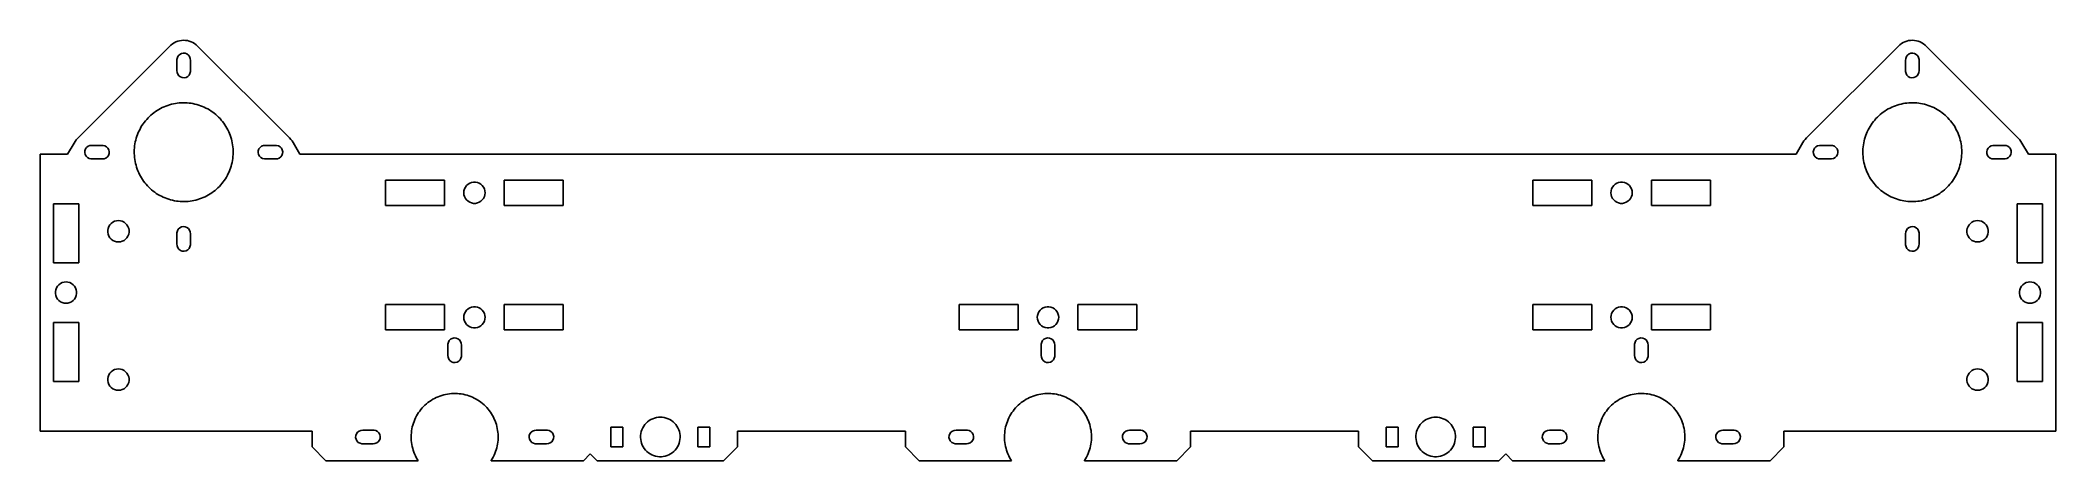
# Model space of a CAD drawing. Header units: metres. Extents: x -255 to 255, y -68 to 39.
import ezdxf

# ---------------------------------------------------------------- set-up
doc = ezdxf.new("R2010")
doc.units = ezdxf.units.M

msp = doc.modelspace()

# ---------------------------------------------------------------- linework, layer by layer
for p, q in [((-222.086, 36.9964), (-245.335, 13.7502)), ((-221.729, 37.3365), (-222.086, 36.9964)), ((-221.339, 37.6393), (-221.729, 37.3365)), ((-220.921, 37.9019), (-221.339, 37.6393)), ((-220.479, 38.1215), (-220.921, 37.9019)), ((-220.018, 38.2961), (-220.479, 38.1215)), ((-219.541, 38.4238), (-220.018, 38.2961)), ((-219.054, 38.5034), (-219.541, 38.4238)), ((-218.562, 38.5341), (-219.054, 38.5034)), ((-218.069, 38.5157), (-218.562, 38.5341)), ((-217.58, 38.4482), (-218.069, 38.5157)), ((-217.1, 38.3324), (-217.58, 38.4482)), ((-216.634, 38.1694), (-217.1, 38.3324)), ((-216.187, 37.9609), (-216.634, 38.1694)), ((-215.763, 37.7088), (-216.187, 37.9609)), ((-215.366, 37.4158), (-215.763, 37.7088)), ((-215, 37.0847), (-215.366, 37.4158)), ((-191.754, 13.8363), (-215, 37.0847)), ((215, 37.0847), (191.754, 13.8363)), ((215.366, 37.4158), (215, 37.0847)), ((215.763, 37.7088), (215.366, 37.4158)), ((216.187, 37.9609), (215.763, 37.7088)), ((216.634, 38.1694), (216.187, 37.9609)), ((217.1, 38.3324), (216.634, 38.1694)), ((217.58, 38.4482), (217.1, 38.3324)), ((218.069, 38.5157), (217.58, 38.4482)), ((218.562, 38.5341), (218.069, 38.5157)), ((219.054, 38.5034), (218.562, 38.5341)), ((219.541, 38.4238), (219.054, 38.5034)), ((220.018, 38.2961), (219.541, 38.4238)), ((220.479, 38.1215), (220.018, 38.2961)), ((220.921, 37.9019), (220.479, 38.1215)), ((221.339, 37.6393), (220.921, 37.9019)), ((221.729, 37.3365), (221.339, 37.6393)), ((222.086, 36.9964), (221.729, 37.3365)), ((245.335, 13.7502), (222.086, 36.9964)), ((-220.196, 33.7058), (-220.093, 34.1786)), ((-220.196, 30.8774), (-220.196, 33.7058)), ((-220.161, 30.3947), (-220.196, 30.8774)), ((-220.093, 34.1786), (-219.861, 34.6033)), ((-219.861, 34.6033), (-219.519, 34.9454)), ((-219.519, 34.9454), (-219.094, 35.1773)), ((-219.094, 35.1773), (-218.621, 35.2802)), ((-218.621, 35.2802), (-218.139, 35.2457)), ((-218.139, 35.2457), (-217.685, 35.0766)), ((-217.685, 35.0766), (-217.298, 34.7866)), ((-217.298, 34.7866), (-217.008, 34.3992)), ((-217.008, 34.3992), (-216.839, 33.9459)), ((-216.804, 30.6348), (-216.907, 30.162)), ((-216.839, 33.9459), (-216.804, 33.4632)), ((-216.804, 33.4632), (-216.804, 30.6348)), ((216.804, 33.4632), (216.839, 33.9459)), ((216.804, 30.6348), (216.804, 33.4632)), ((216.907, 30.162), (216.804, 30.6348)), ((216.839, 33.9459), (217.008, 34.3992)), ((217.008, 34.3992), (217.298, 34.7866)), ((217.298, 34.7866), (217.685, 35.0766)), ((217.685, 35.0766), (218.139, 35.2457)), ((218.139, 35.2457), (218.621, 35.2802)), ((218.621, 35.2802), (219.094, 35.1773)), ((219.094, 35.1773), (219.519, 34.9454)), ((219.519, 34.9454), (219.861, 34.6033)), ((219.861, 34.6033), (220.093, 34.1786)), ((220.093, 34.1786), (220.196, 33.7058)), ((220.196, 30.8774), (220.161, 30.3947)), ((220.196, 33.7058), (220.196, 30.8774)), ((-219.992, 29.9414), (-220.161, 30.3947)), ((-219.702, 29.554), (-219.992, 29.9414)), ((-219.315, 29.264), (-219.702, 29.554)), ((-218.861, 29.0949), (-219.315, 29.264)), ((-218.379, 29.0604), (-218.861, 29.0949)), ((-217.906, 29.1633), (-218.379, 29.0604)), ((-217.481, 29.3952), (-217.906, 29.1633)), ((-217.139, 29.7373), (-217.481, 29.3952)), ((-216.907, 30.162), (-217.139, 29.7373)), ((217.139, 29.7373), (216.907, 30.162)), ((217.481, 29.3952), (217.139, 29.7373)), ((217.906, 29.1633), (217.481, 29.3952)), ((218.379, 29.0604), (217.906, 29.1633)), ((218.861, 29.0949), (218.379, 29.0604)), ((219.315, 29.264), (218.861, 29.0949)), ((219.702, 29.554), (219.315, 29.264)), ((219.992, 29.9414), (219.702, 29.554)), ((220.161, 30.3947), (219.992, 29.9414)), ((-226.027, 20.2296), (-225.624, 20.521)), ((-225.624, 20.521), (-225.21, 20.7961)), ((-225.21, 20.7961), (-224.786, 21.0545)), ((-224.786, 21.0545), (-224.351, 21.2959)), ((-224.351, 21.2959), (-223.908, 21.5198)), ((-223.908, 21.5198), (-223.455, 21.7259)), ((-223.455, 21.7259), (-222.995, 21.9138)), ((-222.995, 21.9138), (-222.528, 22.0833)), ((-222.528, 22.0833), (-222.054, 22.2341)), ((-222.054, 22.2341), (-221.575, 22.3659)), ((-221.575, 22.3659), (-221.091, 22.4786)), ((-221.091, 22.4786), (-220.603, 22.5719)), ((-220.603, 22.5719), (-220.111, 22.6457)), ((-220.111, 22.6457), (-219.617, 22.7)), ((-219.617, 22.7), (-219.121, 22.7346)), ((-219.121, 22.7346), (-218.624, 22.7494)), ((-218.624, 22.7494), (-218.127, 22.7444)), ((-218.127, 22.7444), (-217.631, 22.7197)), ((-217.631, 22.7197), (-217.136, 22.6753)), ((-217.136, 22.6753), (-216.643, 22.6113)), ((-216.643, 22.6113), (-216.153, 22.5276)), ((-216.153, 22.5276), (-215.667, 22.4246)), ((-215.667, 22.4246), (-215.185, 22.3024)), ((-215.185, 22.3024), (-214.708, 22.161)), ((-214.708, 22.161), (-214.238, 22.0009)), ((-214.238, 22.0009), (-213.774, 21.8221)), ((-213.774, 21.8221), (-213.318, 21.6251)), ((-213.318, 21.6251), (-212.869, 21.41)), ((-212.869, 21.41), (-212.43, 21.1774)), ((-212.43, 21.1774), (-212.001, 20.9274)), ((-212.001, 20.9274), (-211.581, 20.6606)), ((-211.581, 20.6606), (-211.173, 20.3773)), ((211.173, 20.3773), (211.581, 20.6606)), ((211.581, 20.6606), (212.001, 20.9274)), ((212.001, 20.9274), (212.43, 21.1774)), ((212.43, 21.1774), (212.869, 21.41)), ((212.869, 21.41), (213.318, 21.6251)), ((213.318, 21.6251), (213.774, 21.8221)), ((213.774, 21.8221), (214.238, 22.0009)), ((214.238, 22.0009), (214.708, 22.161)), ((214.708, 22.161), (215.185, 22.3024)), ((215.185, 22.3024), (215.667, 22.4246)), ((215.667, 22.4246), (216.153, 22.5276)), ((216.153, 22.5276), (216.643, 22.6113)), ((216.643, 22.6113), (217.136, 22.6753)), ((217.136, 22.6753), (217.631, 22.7197)), ((217.631, 22.7197), (218.127, 22.7444)), ((218.127, 22.7444), (218.624, 22.7494)), ((218.624, 22.7494), (219.121, 22.7346)), ((219.121, 22.7346), (219.617, 22.7)), ((219.617, 22.7), (220.111, 22.6457)), ((220.111, 22.6457), (220.603, 22.5719)), ((220.603, 22.5719), (221.091, 22.4786)), ((221.091, 22.4786), (221.575, 22.3659)), ((221.575, 22.3659), (222.054, 22.2341)), ((222.054, 22.2341), (222.528, 22.0833)), ((222.528, 22.0833), (222.995, 21.9138)), ((222.995, 21.9138), (223.455, 21.7259)), ((223.455, 21.7259), (223.908, 21.5198)), ((223.908, 21.5198), (224.351, 21.2959)), ((224.351, 21.2959), (224.786, 21.0545)), ((224.786, 21.0545), (225.21, 20.7961)), ((225.21, 20.7961), (225.624, 20.521)), ((225.624, 20.521), (226.027, 20.2296)), ((-229.976, 15.2052), (-229.77, 15.6575)), ((-229.77, 15.6575), (-229.546, 16.1013)), ((-229.546, 16.1013), (-229.305, 16.5358)), ((-229.305, 16.5358), (-229.046, 16.9604)), ((-229.046, 16.9604), (-228.771, 17.3744)), ((-228.771, 17.3744), (-228.48, 17.7771)), ((-228.48, 17.7771), (-228.172, 18.1679)), ((-228.172, 18.1679), (-227.85, 18.5462)), ((-227.85, 18.5462), (-227.513, 18.9113)), ((-227.513, 18.9113), (-227.161, 19.2628)), ((-227.161, 19.2628), (-226.796, 19.6)), ((-226.796, 19.6), (-226.418, 19.9225)), ((-226.418, 19.9225), (-226.027, 20.2296)), ((-211.173, 20.3773), (-210.776, 20.078)), ((-210.776, 20.078), (-210.391, 19.7631)), ((-210.391, 19.7631), (-210.02, 19.4332)), ((-210.02, 19.4332), (-209.661, 19.0888)), ((-209.661, 19.0888), (-209.317, 18.7304)), ((-209.317, 18.7304), (-208.987, 18.3586)), ((-208.987, 18.3586), (-208.672, 17.974)), ((-208.672, 17.974), (-208.373, 17.5772)), ((-208.373, 17.5772), (-208.089, 17.1688)), ((-208.089, 17.1688), (-207.823, 16.7494)), ((-207.823, 16.7494), (-207.573, 16.3198)), ((-207.573, 16.3198), (-207.34, 15.8805)), ((-207.34, 15.8805), (-207.125, 15.4324)), ((-207.125, 15.4324), (-206.928, 14.9761)), ((206.928, 14.9761), (207.125, 15.4324)), ((207.125, 15.4324), (207.34, 15.8805)), ((207.34, 15.8805), (207.573, 16.3198)), ((207.573, 16.3198), (207.823, 16.7494)), ((207.823, 16.7494), (208.089, 17.1688)), ((208.089, 17.1688), (208.373, 17.5772)), ((208.373, 17.5772), (208.672, 17.974)), ((208.672, 17.974), (208.987, 18.3586)), ((208.987, 18.3586), (209.317, 18.7304)), ((209.317, 18.7304), (209.661, 19.0888)), ((209.661, 19.0888), (210.02, 19.4332)), ((210.02, 19.4332), (210.391, 19.7631)), ((210.391, 19.7631), (210.776, 20.078)), ((210.776, 20.078), (211.173, 20.3773)), ((226.027, 20.2296), (226.418, 19.9225)), ((226.418, 19.9225), (226.796, 19.6)), ((226.796, 19.6), (227.161, 19.2628)), ((227.161, 19.2628), (227.513, 18.9113)), ((227.513, 18.9113), (227.85, 18.5462)), ((227.85, 18.5462), (228.172, 18.1679)), ((228.172, 18.1679), (228.48, 17.7771)), ((228.48, 17.7771), (228.771, 17.3744)), ((228.771, 17.3744), (229.046, 16.9604)), ((229.046, 16.9604), (229.305, 16.5358)), ((229.305, 16.5358), (229.546, 16.1013)), ((229.546, 16.1013), (229.77, 15.6575)), ((229.77, 15.6575), (229.976, 15.2052)), ((-246.211, 12.563), (-247.836, 9.75)), ((-245.959, 12.9872), (-246.211, 12.563)), ((-245.666, 13.3843), (-245.959, 12.9872)), ((-245.335, 13.7502), (-245.666, 13.3843)), ((-243.53, 10.1287), (-243.496, 10.6114)), ((-243.496, 10.6114), (-243.327, 11.0647)), ((-243.327, 11.0647), (-243.037, 11.4521)), ((-243.037, 11.4521), (-242.649, 11.7421)), ((-242.649, 11.7421), (-242.196, 11.9111)), ((-242.196, 11.9111), (-241.713, 11.9457)), ((-241.713, 11.9457), (-238.885, 11.9457)), ((-238.885, 11.9457), (-238.412, 11.8428)), ((-238.412, 11.8428), (-237.987, 11.6109)), ((-237.987, 11.6109), (-237.645, 11.2688)), ((-237.645, 11.2688), (-237.413, 10.8441)), ((-237.413, 10.8441), (-237.31, 10.3713)), ((-237.31, 10.3713), (-237.345, 9.88863)), ((-230.999, 10.3743), (-230.985, 10.8711)), ((-230.994, 9.87723), (-230.999, 10.3743)), ((-230.985, 10.8711), (-230.95, 11.3669)), ((-230.95, 11.3669), (-230.896, 11.861)), ((-230.896, 11.861), (-230.822, 12.3526)), ((-230.822, 12.3526), (-230.729, 12.8408)), ((-230.729, 12.8408), (-230.616, 13.3249)), ((-230.616, 13.3249), (-230.484, 13.8042)), ((-230.484, 13.8042), (-230.333, 14.2778)), ((-230.333, 14.2778), (-230.164, 14.7451)), ((-230.164, 14.7451), (-229.976, 15.2052)), ((-206.928, 14.9761), (-206.749, 14.5123)), ((-206.749, 14.5123), (-206.589, 14.0417)), ((-206.589, 14.0417), (-206.448, 13.5652)), ((-206.448, 13.5652), (-206.325, 13.0834)), ((-206.325, 13.0834), (-206.222, 12.5971)), ((-206.222, 12.5971), (-206.139, 12.1072)), ((-206.139, 12.1072), (-206.075, 11.6143)), ((-206.075, 11.6143), (-206.03, 11.1192)), ((-206.03, 11.1192), (-206.006, 10.6228)), ((-206.006, 10.6228), (-206.001, 10.1257)), ((-199.69, 10.1287), (-199.655, 10.6114)), ((-199.655, 10.6114), (-199.486, 11.0647)), ((-199.486, 11.0647), (-199.196, 11.4521)), ((-199.196, 11.4521), (-198.809, 11.7421)), ((-198.809, 11.7421), (-198.355, 11.9111)), ((-198.355, 11.9111), (-197.873, 11.9457)), ((-197.873, 11.9457), (-195.044, 11.9457)), ((-195.044, 11.9457), (-194.571, 11.8428)), ((-194.571, 11.8428), (-194.147, 11.6109)), ((-194.147, 11.6109), (-193.805, 11.2688)), ((-193.805, 11.2688), (-193.573, 10.8441)), ((-193.573, 10.8441), (-193.47, 10.3713)), ((-193.47, 10.3713), (-193.504, 9.88863)), ((-191.414, 13.4788), (-191.754, 13.8363)), ((-191.111, 13.0892), (-191.414, 13.4788)), ((-190.848, 12.6714), (-191.111, 13.0892)), ((-189.162, 9.75), (-190.848, 12.6714)), ((190.848, 12.6714), (189.162, 9.75)), ((191.111, 13.0892), (190.848, 12.6714)), ((191.414, 13.4788), (191.111, 13.0892)), ((191.754, 13.8363), (191.414, 13.4788)), ((193.47, 10.3713), (193.573, 10.8441)), ((193.504, 9.88863), (193.47, 10.3713)), ((193.573, 10.8441), (193.805, 11.2688)), ((193.805, 11.2688), (194.147, 11.6109)), ((194.147, 11.6109), (194.571, 11.8428)), ((194.571, 11.8428), (195.044, 11.9457)), ((195.044, 11.9457), (197.873, 11.9457)), ((197.873, 11.9457), (198.355, 11.9111)), ((198.355, 11.9111), (198.809, 11.7421)), ((198.809, 11.7421), (199.196, 11.4521)), ((199.196, 11.4521), (199.486, 11.0647)), ((199.486, 11.0647), (199.655, 10.6114)), ((199.655, 10.6114), (199.69, 10.1287)), ((206.001, 10.1257), (206.006, 10.6228)), ((206.006, 10.6228), (206.03, 11.1192)), ((206.03, 11.1192), (206.075, 11.6143)), ((206.075, 11.6143), (206.139, 12.1072)), ((206.139, 12.1072), (206.222, 12.5971)), ((206.222, 12.5971), (206.325, 13.0834)), ((206.325, 13.0834), (206.448, 13.5652)), ((206.448, 13.5652), (206.589, 14.0417)), ((206.589, 14.0417), (206.749, 14.5123)), ((206.749, 14.5123), (206.928, 14.9761)), ((229.976, 15.2052), (230.164, 14.7451)), ((230.164, 14.7451), (230.333, 14.2778)), ((230.333, 14.2778), (230.484, 13.8042)), ((230.484, 13.8042), (230.616, 13.3249)), ((230.616, 13.3249), (230.729, 12.8408)), ((230.729, 12.8408), (230.822, 12.3526)), ((230.822, 12.3526), (230.896, 11.861)), ((230.896, 11.861), (230.95, 11.3669)), ((230.95, 11.3669), (230.985, 10.8711)), ((230.985, 10.8711), (230.999, 10.3743)), ((230.999, 10.3743), (230.994, 9.87723)), ((237.31, 10.3713), (237.413, 10.8441)), ((237.345, 9.88863), (237.31, 10.3713)), ((237.413, 10.8441), (237.645, 11.2688)), ((237.645, 11.2688), (237.987, 11.6109)), ((237.987, 11.6109), (238.412, 11.8428)), ((238.412, 11.8428), (238.885, 11.9457)), ((238.885, 11.9457), (241.713, 11.9457)), ((241.713, 11.9457), (242.196, 11.9111)), ((242.196, 11.9111), (242.649, 11.7421)), ((242.649, 11.7421), (243.037, 11.4521)), ((243.037, 11.4521), (243.327, 11.0647)), ((243.327, 11.0647), (243.496, 10.6114)), ((243.496, 10.6114), (243.53, 10.1287)), ((245.666, 13.3843), (245.335, 13.7502)), ((245.959, 12.9872), (245.666, 13.3843)), ((246.211, 12.563), (245.959, 12.9872)), ((247.836, 9.75), (246.211, 12.563)), ((-247.836, 9.75), (-254.75, 9.75)), ((-254.75, 9.75), (-254.75, -60.25)), ((-243.427, 9.6559), (-243.53, 10.1287)), ((-243.195, 9.23122), (-243.427, 9.6559)), ((-242.853, 8.88907), (-243.195, 9.23122)), ((-242.429, 8.65718), (-242.853, 8.88907)), ((-241.956, 8.55432), (-242.429, 8.65718)), ((-239.127, 8.55432), (-241.956, 8.55432)), ((-238.645, 8.58884), (-239.127, 8.55432)), ((-238.191, 8.75793), (-238.645, 8.58884)), ((-237.804, 9.04791), (-238.191, 8.75793)), ((-237.514, 9.43527), (-237.804, 9.04791)), ((-237.345, 9.88863), (-237.514, 9.43527)), ((-230.97, 9.3808), (-230.994, 9.87723)), ((-230.925, 8.88573), (-230.97, 9.3808)), ((-230.861, 8.39282), (-230.925, 8.88573)), ((-230.778, 7.90285), (-230.861, 8.39282)), ((-230.675, 7.41658), (-230.778, 7.90285)), ((-230.552, 6.9348), (-230.675, 7.41658)), ((-230.411, 6.45827), (-230.552, 6.9348)), ((-230.251, 5.98772), (-230.411, 6.45827)), ((-230.072, 5.52391), (-230.251, 5.98772)), ((-229.875, 5.06758), (-230.072, 5.52391)), ((-207.024, 5.29477), (-207.23, 4.84245)), ((-206.836, 5.75493), (-207.024, 5.29477)), ((-206.667, 6.2222), (-206.836, 5.75493)), ((-206.516, 6.69583), (-206.667, 6.2222)), ((-206.384, 7.17508), (-206.516, 6.69583)), ((-206.271, 7.65919), (-206.384, 7.17508)), ((-206.178, 8.14742), (-206.271, 7.65919)), ((-206.104, 8.63895), (-206.178, 8.14742)), ((-206.05, 9.13304), (-206.104, 8.63895)), ((-206.015, 9.62889), (-206.05, 9.13304)), ((-206.001, 10.1257), (-206.015, 9.62889)), ((-199.587, 9.6559), (-199.69, 10.1287)), ((-199.355, 9.23122), (-199.587, 9.6559)), ((-199.013, 8.88907), (-199.355, 9.23122)), ((-198.588, 8.65718), (-199.013, 8.88907)), ((-198.115, 8.55432), (-198.588, 8.65718)), ((-195.287, 8.55432), (-198.115, 8.55432)), ((-194.804, 8.58884), (-195.287, 8.55432)), ((-194.351, 8.75793), (-194.804, 8.58884)), ((-193.963, 9.04791), (-194.351, 8.75793)), ((-193.673, 9.43527), (-193.963, 9.04791)), ((-193.504, 9.88863), (-193.673, 9.43527)), ((189.162, 9.75), (-189.162, 9.75)), ((193.673, 9.43527), (193.504, 9.88863)), ((193.963, 9.04791), (193.673, 9.43527)), ((194.351, 8.75793), (193.963, 9.04791)), ((194.804, 8.58884), (194.351, 8.75793)), ((195.287, 8.55432), (194.804, 8.58884)), ((198.115, 8.55432), (195.287, 8.55432)), ((198.588, 8.65718), (198.115, 8.55432)), ((199.013, 8.88907), (198.588, 8.65718)), ((199.355, 9.23122), (199.013, 8.88907)), ((199.587, 9.6559), (199.355, 9.23122)), ((199.69, 10.1287), (199.587, 9.6559)), ((206.015, 9.62889), (206.001, 10.1257)), ((206.05, 9.13304), (206.015, 9.62889)), ((206.104, 8.63895), (206.05, 9.13304)), ((206.178, 8.14742), (206.104, 8.63895)), ((206.271, 7.65919), (206.178, 8.14742)), ((206.384, 7.17508), (206.271, 7.65919)), ((206.516, 6.69583), (206.384, 7.17508)), ((206.667, 6.2222), (206.516, 6.69583)), ((206.836, 5.75493), (206.667, 6.2222)), ((207.024, 5.29477), (206.836, 5.75493)), ((207.23, 4.84245), (207.024, 5.29477)), ((230.072, 5.52391), (229.875, 5.06758)), ((230.251, 5.98772), (230.072, 5.52391)), ((230.411, 6.45827), (230.251, 5.98772)), ((230.552, 6.9348), (230.411, 6.45827)), ((230.675, 7.41658), (230.552, 6.9348)), ((230.778, 7.90285), (230.675, 7.41658)), ((230.861, 8.39282), (230.778, 7.90285)), ((230.925, 8.88573), (230.861, 8.39282)), ((230.97, 9.3808), (230.925, 8.88573)), ((230.994, 9.87723), (230.97, 9.3808)), ((237.514, 9.43527), (237.345, 9.88863)), ((237.804, 9.04791), (237.514, 9.43527)), ((238.191, 8.75793), (237.804, 9.04791)), ((238.645, 8.58884), (238.191, 8.75793)), ((239.127, 8.55432), (238.645, 8.58884)), ((241.956, 8.55432), (239.127, 8.55432)), ((242.429, 8.65718), (241.956, 8.55432)), ((242.853, 8.88907), (242.429, 8.65718)), ((243.195, 9.23122), (242.853, 8.88907)), ((243.427, 9.6559), (243.195, 9.23122)), ((243.53, 10.1287), (243.427, 9.6559)), ((254.75, 9.75), (247.836, 9.75)), ((254.75, -60.25), (254.75, 9.75)), ((-229.66, 4.61945), (-229.875, 5.06758)), ((-229.427, 4.18021), (-229.66, 4.61945)), ((-229.177, 3.75058), (-229.427, 4.18021)), ((-228.911, 3.33122), (-229.177, 3.75058)), ((-228.627, 2.92281), (-228.911, 3.33122)), ((-228.328, 2.52597), (-228.627, 2.92281)), ((-228.013, 2.14134), (-228.328, 2.52597)), ((-227.683, 1.76955), (-228.013, 2.14134)), ((-227.339, 1.41116), (-227.683, 1.76955)), ((-226.98, 1.06674), (-227.339, 1.41116)), ((-226.609, 0.73685), (-226.98, 1.06674)), ((-226.224, 0.422), (-226.609, 0.73685)), ((-225.827, 0.1227), (-226.224, 0.422)), ((-225.419, -0.16058), (-225.827, 0.1227)), ((-210.973, 0.27037), (-211.376, -0.02097)), ((-210.582, 0.57752), (-210.973, 0.27037)), ((-210.204, 0.89995), (-210.582, 0.57752)), ((-209.839, 1.23717), (-210.204, 0.89995)), ((-209.487, 1.58864), (-209.839, 1.23717)), ((-209.15, 1.95381), (-209.487, 1.58864)), ((-208.828, 2.33209), (-209.15, 1.95381)), ((-208.52, 2.7229), (-208.828, 2.33209)), ((-208.229, 3.1256), (-208.52, 2.7229)), ((-207.954, 3.53957), (-208.229, 3.1256)), ((-207.695, 3.96416), (-207.954, 3.53957)), ((-207.454, 4.39867), (-207.695, 3.96416)), ((-207.23, 4.84245), (-207.454, 4.39867)), ((-167.45, -3.2), (-167.45, 3.2)), ((-167.45, 3.2), (-152.55, 3.2)), ((-152.55, 3.2), (-152.55, -3.2)), ((-147.7, 0), (-147.654, 0.49611)), ((-147.654, -0.49611), (-147.7, 0)), ((-147.654, 0.49611), (-147.518, 0.97534)), ((-147.518, 0.97534), (-147.296, 1.42136)), ((-147.296, 1.42136), (-146.995, 1.81897)), ((-146.995, 1.81897), (-146.627, 2.15463)), ((-146.627, 2.15463), (-146.203, 2.41693)), ((-146.203, 2.41693), (-145.739, 2.59692)), ((-145.739, 2.59692), (-145.249, 2.68848)), ((-145.249, 2.68848), (-144.751, 2.68848)), ((-144.751, 2.68848), (-144.261, 2.59692)), ((-144.261, 2.59692), (-143.797, 2.41693)), ((-143.797, 2.41693), (-143.373, 2.15463)), ((-143.373, 2.15463), (-143.005, 1.81897)), ((-143.005, 1.81897), (-142.704, 1.42136)), ((-142.704, 1.42136), (-142.482, 0.97534)), ((-142.482, 0.97534), (-142.346, 0.49611)), ((-142.346, 0.49611), (-142.3, 0)), ((-142.3, 0), (-142.346, -0.49611)), ((-137.45, -3.2), (-137.45, 3.2)), ((-137.45, 3.2), (-122.55, 3.2)), ((-122.55, 3.2), (-122.55, -3.2)), ((122.55, -3.2), (122.55, 3.2)), ((122.55, 3.2), (137.45, 3.2)), ((137.45, 3.2), (137.45, -3.2)), ((142.3, 0), (142.346, 0.49611)), ((142.346, -0.49611), (142.3, 0)), ((142.346, 0.49611), (142.482, 0.97534)), ((142.482, 0.97534), (142.704, 1.42136)), ((142.704, 1.42136), (143.005, 1.81897)), ((143.005, 1.81897), (143.373, 2.15463)), ((143.373, 2.15463), (143.797, 2.41693)), ((143.797, 2.41693), (144.261, 2.59692)), ((144.261, 2.59692), (144.751, 2.68848)), ((144.751, 2.68848), (145.249, 2.68848)), ((145.249, 2.68848), (145.739, 2.59692)), ((145.739, 2.59692), (146.203, 2.41693)), ((146.203, 2.41693), (146.627, 2.15463)), ((146.627, 2.15463), (146.995, 1.81897)), ((146.995, 1.81897), (147.296, 1.42136)), ((147.296, 1.42136), (147.518, 0.97534)), ((147.518, 0.97534), (147.654, 0.49611)), ((147.654, 0.49611), (147.7, 0)), ((147.7, 0), (147.654, -0.49611)), ((152.55, -3.2), (152.55, 3.2)), ((152.55, 3.2), (167.45, 3.2)), ((167.45, 3.2), (167.45, -3.2)), ((207.454, 4.39867), (207.23, 4.84245)), ((207.695, 3.96416), (207.454, 4.39867)), ((207.954, 3.53957), (207.695, 3.96416)), ((208.229, 3.1256), (207.954, 3.53957)), ((208.52, 2.7229), (208.229, 3.1256)), ((208.828, 2.33209), (208.52, 2.7229)), ((209.15, 1.95381), (208.828, 2.33209)), ((209.487, 1.58864), (209.15, 1.95381)), ((209.839, 1.23717), (209.487, 1.58864)), ((210.204, 0.89995), (209.839, 1.23717)), ((210.582, 0.57752), (210.204, 0.89995)), ((210.973, 0.27037), (210.582, 0.57752)), ((211.376, -0.02097), (210.973, 0.27037)), ((225.827, 0.1227), (225.419, -0.16058)), ((226.224, 0.422), (225.827, 0.1227)), ((226.609, 0.73685), (226.224, 0.422)), ((226.98, 1.06674), (226.609, 0.73685)), ((227.339, 1.41116), (226.98, 1.06674)), ((227.683, 1.76955), (227.339, 1.41116)), ((228.013, 2.14134), (227.683, 1.76955)), ((228.328, 2.52597), (228.013, 2.14134)), ((228.627, 2.92281), (228.328, 2.52597)), ((228.911, 3.33122), (228.627, 2.92281)), ((229.177, 3.75058), (228.911, 3.33122)), ((229.427, 4.18021), (229.177, 3.75058)), ((229.66, 4.61945), (229.427, 4.18021)), ((229.875, 5.06758), (229.66, 4.61945)), ((-251.45, -17.7), (-251.45, -2.79999)), ((-251.45, -2.79999), (-245.05, -2.79999)), ((-245.05, -2.79999), (-245.05, -17.7)), ((-224.999, -0.42743), (-225.419, -0.16058)), ((-224.57, -0.67738), (-224.999, -0.42743)), ((-224.131, -0.91005), (-224.57, -0.67738)), ((-223.682, -1.12508), (-224.131, -0.91005)), ((-223.226, -1.32213), (-223.682, -1.12508)), ((-222.762, -1.50087), (-223.226, -1.32213)), ((-222.292, -1.66103), (-222.762, -1.50087)), ((-221.815, -1.80235), (-222.292, -1.66103)), ((-221.333, -1.92462), (-221.815, -1.80235)), ((-220.847, -2.02765), (-221.333, -1.92462)), ((-220.357, -2.11125), (-220.847, -2.02765)), ((-219.864, -2.17532), (-220.357, -2.11125)), ((-219.369, -2.21974), (-219.864, -2.17532)), ((-218.873, -2.24443), (-219.369, -2.21974)), ((-218.376, -2.24937), (-218.873, -2.24443)), ((-217.879, -2.23456), (-218.376, -2.24937)), ((-217.383, -2.19998), (-217.879, -2.23456)), ((-216.889, -2.14574), (-217.383, -2.19998)), ((-216.397, -2.07188), (-216.889, -2.14574)), ((-215.909, -1.97856), (-216.397, -2.07188)), ((-215.425, -1.86589), (-215.909, -1.97856)), ((-214.946, -1.73405), (-215.425, -1.86589)), ((-214.472, -1.58328), (-214.946, -1.73405)), ((-214.005, -1.4138), (-214.472, -1.58328)), ((-213.545, -1.22588), (-214.005, -1.4138)), ((-213.092, -1.01979), (-213.545, -1.22588)), ((-212.649, -0.7959), (-213.092, -1.01979)), ((-212.214, -0.55454), (-212.649, -0.7959)), ((-211.79, -0.2961), (-212.214, -0.55454)), ((-211.376, -0.02097), (-211.79, -0.2961)), ((-152.55, -3.2), (-167.45, -3.2)), ((-147.518, -0.97534), (-147.654, -0.49611)), ((-147.296, -1.42136), (-147.518, -0.97534)), ((-146.995, -1.81897), (-147.296, -1.42136)), ((-146.627, -2.15463), (-146.995, -1.81897)), ((-146.203, -2.41693), (-146.627, -2.15463)), ((-145.739, -2.59692), (-146.203, -2.41693)), ((-145.249, -2.68848), (-145.739, -2.59692)), ((-144.751, -2.68848), (-145.249, -2.68848)), ((-144.261, -2.59692), (-144.751, -2.68848)), ((-143.797, -2.41693), (-144.261, -2.59692)), ((-143.373, -2.15463), (-143.797, -2.41693)), ((-143.005, -1.81897), (-143.373, -2.15463)), ((-142.704, -1.42136), (-143.005, -1.81897)), ((-142.482, -0.97534), (-142.704, -1.42136)), ((-142.346, -0.49611), (-142.482, -0.97534)), ((-122.55, -3.2), (-137.45, -3.2)), ((137.45, -3.2), (122.55, -3.2)), ((142.482, -0.97534), (142.346, -0.49611)), ((142.704, -1.42136), (142.482, -0.97534)), ((143.005, -1.81897), (142.704, -1.42136)), ((143.373, -2.15463), (143.005, -1.81897)), ((143.797, -2.41693), (143.373, -2.15463)), ((144.261, -2.59692), (143.797, -2.41693)), ((144.751, -2.68848), (144.261, -2.59692)), ((145.249, -2.68848), (144.751, -2.68848)), ((145.739, -2.59692), (145.249, -2.68848)), ((146.203, -2.41693), (145.739, -2.59692)), ((146.627, -2.15463), (146.203, -2.41693)), ((146.995, -1.81897), (146.627, -2.15463)), ((147.296, -1.42136), (146.995, -1.81897)), ((147.518, -0.97534), (147.296, -1.42136)), ((147.654, -0.49611), (147.518, -0.97534)), ((167.45, -3.2), (152.55, -3.2)), ((211.79, -0.2961), (211.376, -0.02097)), ((212.214, -0.55454), (211.79, -0.2961)), ((212.649, -0.7959), (212.214, -0.55454)), ((213.092, -1.01979), (212.649, -0.7959)), ((213.545, -1.22588), (213.092, -1.01979)), ((214.005, -1.4138), (213.545, -1.22588)), ((214.472, -1.58328), (214.005, -1.4138)), ((214.946, -1.73405), (214.472, -1.58328)), ((215.425, -1.86589), (214.946, -1.73405)), ((215.909, -1.97856), (215.425, -1.86589)), ((216.397, -2.07188), (215.909, -1.97856)), ((216.889, -2.14574), (216.397, -2.07188)), ((217.383, -2.19998), (216.889, -2.14574)), ((217.879, -2.23456), (217.383, -2.19998)), ((218.376, -2.24937), (217.879, -2.23456)), ((218.873, -2.24443), (218.376, -2.24937)), ((219.369, -2.21974), (218.873, -2.24443)), ((219.864, -2.17532), (219.369, -2.21974)), ((220.357, -2.11125), (219.864, -2.17532)), ((220.847, -2.02765), (220.357, -2.11125)), ((221.333, -1.92462), (220.847, -2.02765)), ((221.815, -1.80235), (221.333, -1.92462)), ((222.292, -1.66103), (221.815, -1.80235)), ((222.762, -1.50087), (222.292, -1.66103)), ((223.226, -1.32213), (222.762, -1.50087)), ((223.682, -1.12508), (223.226, -1.32213)), ((224.131, -0.91005), (223.682, -1.12508)), ((224.57, -0.67738), (224.131, -0.91005)), ((224.999, -0.42743), (224.57, -0.67738)), ((225.419, -0.16058), (224.999, -0.42743)), ((245.05, -17.7), (245.05, -2.79999)), ((245.05, -2.79999), (251.45, -2.79999)), ((251.45, -2.79999), (251.45, -17.7)), ((-237.688, -9.50087), (-237.597, -9.01111)), ((-237.688, -9.99911), (-237.688, -9.50087)), ((-237.597, -10.4889), (-237.688, -9.99911)), ((-237.597, -9.01111), (-237.417, -8.54649)), ((-237.417, -8.54649), (-237.155, -8.12288)), ((-237.155, -8.12288), (-236.819, -7.75467)), ((-236.819, -7.75467), (-236.421, -7.45441)), ((-236.421, -7.45441), (-235.975, -7.23232)), ((-235.975, -7.23232), (-235.496, -7.09596)), ((-235.496, -7.09596), (-235, -7.04999)), ((-235, -7.04999), (-234.504, -7.09596)), ((-234.504, -7.09596), (-234.025, -7.23232)), ((-234.025, -7.23232), (-233.579, -7.45441)), ((-233.579, -7.45441), (-233.181, -7.75467)), ((-233.181, -7.75467), (-232.845, -8.12288)), ((-232.845, -8.12288), (-232.583, -8.54649)), ((-232.583, -8.54649), (-232.403, -9.01111)), ((-232.403, -9.01111), (-232.312, -9.50087)), ((-232.312, -9.99911), (-232.403, -10.4889)), ((-232.312, -9.50087), (-232.312, -9.99911)), ((-220.196, -10.1348), (-220.093, -9.662)), ((-220.196, -12.9632), (-220.196, -10.1348)), ((-220.093, -9.662), (-219.861, -9.23732)), ((-219.861, -9.23732), (-219.519, -8.89517)), ((-219.519, -8.89517), (-219.094, -8.66327)), ((-219.094, -8.66327), (-218.621, -8.56042)), ((-218.621, -8.56042), (-218.139, -8.59494)), ((-218.139, -8.59494), (-217.685, -8.76404)), ((-217.685, -8.76404), (-217.298, -9.054)), ((-217.298, -9.054), (-217.008, -9.44136)), ((-217.008, -9.44136), (-216.839, -9.89473)), ((-216.839, -9.89473), (-216.804, -10.3774)), ((216.804, -10.3774), (216.839, -9.89473)), ((216.839, -9.89473), (217.008, -9.44136)), ((217.008, -9.44136), (217.298, -9.054)), ((217.298, -9.054), (217.685, -8.76404)), ((217.685, -8.76404), (218.139, -8.59494)), ((218.139, -8.59494), (218.621, -8.56042)), ((218.621, -8.56042), (219.094, -8.66327)), ((219.094, -8.66327), (219.519, -8.89517)), ((219.519, -8.89517), (219.861, -9.23732)), ((219.861, -9.23732), (220.093, -9.662)), ((220.093, -9.662), (220.196, -10.1348)), ((220.196, -10.1348), (220.196, -12.9632)), ((232.312, -9.50087), (232.403, -9.01111)), ((232.312, -9.99911), (232.312, -9.50087)), ((232.403, -10.4889), (232.312, -9.99911)), ((232.403, -9.01111), (232.583, -8.54649)), ((232.583, -8.54649), (232.845, -8.12288)), ((232.845, -8.12288), (233.181, -7.75467)), ((233.181, -7.75467), (233.579, -7.45441)), ((233.579, -7.45441), (234.025, -7.23232)), ((234.025, -7.23232), (234.504, -7.09596)), ((234.504, -7.09596), (235, -7.04999)), ((235, -7.04999), (235.496, -7.09596)), ((235.496, -7.09596), (235.975, -7.23232)), ((235.975, -7.23232), (236.421, -7.45441)), ((236.421, -7.45441), (236.819, -7.75467)), ((236.819, -7.75467), (237.155, -8.12288)), ((237.155, -8.12288), (237.417, -8.54649)), ((237.417, -8.54649), (237.597, -9.01111)), ((237.597, -9.01111), (237.688, -9.50087)), ((237.688, -9.99911), (237.597, -10.4889)), ((237.688, -9.50087), (237.688, -9.99911)), ((-237.417, -10.9535), (-237.597, -10.4889)), ((-237.155, -11.3771), (-237.417, -10.9535)), ((-236.819, -11.7453), (-237.155, -11.3771)), ((-236.421, -12.0456), (-236.819, -11.7453)), ((-235.975, -12.2677), (-236.421, -12.0456)), ((-235.496, -12.404), (-235.975, -12.2677)), ((-235, -12.45), (-235.496, -12.404)), ((-234.504, -12.404), (-235, -12.45)), ((-234.025, -12.2677), (-234.504, -12.404)), ((-233.579, -12.0456), (-234.025, -12.2677)), ((-233.181, -11.7453), (-233.579, -12.0456)), ((-232.845, -11.3771), (-233.181, -11.7453)), ((-232.583, -10.9535), (-232.845, -11.3771)), ((-232.403, -10.4889), (-232.583, -10.9535)), ((-220.161, -13.4459), (-220.196, -12.9632)), ((-219.992, -13.8992), (-220.161, -13.4459)), ((-219.702, -14.2866), (-219.992, -13.8992)), ((-219.315, -14.5766), (-219.702, -14.2866)), ((-218.861, -14.7457), (-219.315, -14.5766)), ((-218.379, -14.7802), (-218.861, -14.7457)), ((-217.906, -14.6773), (-218.379, -14.7802)), ((-217.481, -14.4454), (-217.906, -14.6773)), ((-217.139, -14.1033), (-217.481, -14.4454)), ((-216.907, -13.6786), (-217.139, -14.1033)), ((-216.804, -13.2058), (-216.907, -13.6786)), ((-216.804, -10.3774), (-216.804, -13.2058)), ((216.804, -13.2058), (216.804, -10.3774)), ((216.907, -13.6786), (216.804, -13.2058)), ((217.139, -14.1033), (216.907, -13.6786)), ((217.481, -14.4454), (217.139, -14.1033)), ((217.906, -14.6773), (217.481, -14.4454)), ((218.379, -14.7802), (217.906, -14.6773)), ((218.861, -14.7457), (218.379, -14.7802)), ((219.315, -14.5766), (218.861, -14.7457)), ((219.702, -14.2866), (219.315, -14.5766)), ((219.992, -13.8992), (219.702, -14.2866)), ((220.161, -13.4459), (219.992, -13.8992)), ((220.196, -12.9632), (220.161, -13.4459)), ((232.583, -10.9535), (232.403, -10.4889)), ((232.845, -11.3771), (232.583, -10.9535)), ((233.181, -11.7453), (232.845, -11.3771)), ((233.579, -12.0456), (233.181, -11.7453)), ((234.025, -12.2677), (233.579, -12.0456)), ((234.504, -12.404), (234.025, -12.2677)), ((235, -12.45), (234.504, -12.404)), ((235.496, -12.404), (235, -12.45)), ((235.975, -12.2677), (235.496, -12.404)), ((236.421, -12.0456), (235.975, -12.2677)), ((236.819, -11.7453), (236.421, -12.0456)), ((237.155, -11.3771), (236.819, -11.7453)), ((237.417, -10.9535), (237.155, -11.3771)), ((237.597, -10.4889), (237.417, -10.9535)), ((-245.05, -17.7), (-251.45, -17.7)), ((251.45, -17.7), (245.05, -17.7)), ((-250.938, -25.0009), (-250.847, -24.5111)), ((-250.938, -25.4991), (-250.938, -25.0009)), ((-250.847, -24.5111), (-250.667, -24.0465)), ((-250.667, -24.0465), (-250.405, -23.6229)), ((-250.405, -23.6229), (-250.069, -23.2547)), ((-250.069, -23.2547), (-249.671, -22.9544)), ((-249.671, -22.9544), (-249.225, -22.7323)), ((-249.225, -22.7323), (-248.746, -22.596)), ((-248.746, -22.596), (-248.25, -22.55)), ((-248.25, -22.55), (-247.754, -22.596)), ((-247.754, -22.596), (-247.275, -22.7323)), ((-247.275, -22.7323), (-246.829, -22.9544)), ((-246.829, -22.9544), (-246.431, -23.2547)), ((-246.431, -23.2547), (-246.095, -23.6229)), ((-246.095, -23.6229), (-245.833, -24.0465)), ((-245.833, -24.0465), (-245.653, -24.5111)), ((-245.653, -24.5111), (-245.562, -25.0009)), ((-245.562, -25.0009), (-245.562, -25.4991)), ((245.562, -25.0009), (245.653, -24.5111)), ((245.562, -25.4991), (245.562, -25.0009)), ((245.653, -24.5111), (245.833, -24.0465)), ((245.833, -24.0465), (246.095, -23.6229)), ((246.095, -23.6229), (246.431, -23.2547)), ((246.431, -23.2547), (246.829, -22.9544)), ((246.829, -22.9544), (247.275, -22.7323)), ((247.275, -22.7323), (247.754, -22.596)), ((247.754, -22.596), (248.25, -22.55)), ((248.25, -22.55), (248.746, -22.596)), ((248.746, -22.596), (249.225, -22.7323)), ((249.225, -22.7323), (249.671, -22.9544)), ((249.671, -22.9544), (250.069, -23.2547)), ((250.069, -23.2547), (250.405, -23.6229)), ((250.405, -23.6229), (250.667, -24.0465)), ((250.667, -24.0465), (250.847, -24.5111)), ((250.847, -24.5111), (250.938, -25.0009)), ((250.938, -25.0009), (250.938, -25.4991)), ((-250.847, -25.9889), (-250.938, -25.4991)), ((-250.667, -26.4535), (-250.847, -25.9889)), ((-250.405, -26.8771), (-250.667, -26.4535)), ((-250.069, -27.2453), (-250.405, -26.8771)), ((-249.671, -27.5456), (-250.069, -27.2453)), ((-249.225, -27.7677), (-249.671, -27.5456)), ((-248.746, -27.904), (-249.225, -27.7677)), ((-248.25, -27.95), (-248.746, -27.904)), ((-247.754, -27.904), (-248.25, -27.95)), ((-247.275, -27.7677), (-247.754, -27.904)), ((-246.829, -27.5456), (-247.275, -27.7677)), ((-246.431, -27.2453), (-246.829, -27.5456)), ((-246.095, -26.8771), (-246.431, -27.2453)), ((-245.833, -26.4535), (-246.095, -26.8771)), ((-245.653, -25.9889), (-245.833, -26.4535)), ((-245.562, -25.4991), (-245.653, -25.9889)), ((-167.45, -34.7), (-167.45, -28.3)), ((-167.45, -28.3), (-152.55, -28.3)), ((-152.55, -28.3), (-152.55, -34.7)), ((-147.654, -31.0039), (-147.518, -30.5246)), ((-147.518, -30.5246), (-147.296, -30.0786)), ((-147.296, -30.0786), (-146.995, -29.681)), ((-146.995, -29.681), (-146.627, -29.3454)), ((-146.627, -29.3454), (-146.203, -29.0831)), ((-146.203, -29.0831), (-145.739, -28.9031)), ((-145.739, -28.9031), (-145.249, -28.8115)), ((-145.249, -28.8115), (-144.751, -28.8115)), ((-144.751, -28.8115), (-144.261, -28.9031)), ((-144.261, -28.9031), (-143.797, -29.0831)), ((-143.797, -29.0831), (-143.373, -29.3454)), ((-143.373, -29.3454), (-143.005, -29.681)), ((-143.005, -29.681), (-142.704, -30.0786)), ((-142.704, -30.0786), (-142.482, -30.5246)), ((-142.482, -30.5246), (-142.346, -31.0039)), ((-137.45, -34.7), (-137.45, -28.3)), ((-137.45, -28.3), (-122.55, -28.3)), ((-122.55, -28.3), (-122.55, -34.7)), ((-22.45, -34.7), (-22.45, -28.3)), ((-22.45, -28.3), (-7.54999, -28.3)), ((-7.54999, -28.3), (-7.54999, -34.7)), ((-2.65402, -31.0039), (-2.51767, -30.5246)), ((-2.51767, -30.5246), (-2.29558, -30.0786)), ((-2.29558, -30.0786), (-1.99532, -29.681)), ((-1.99532, -29.681), (-1.62711, -29.3454)), ((-1.62711, -29.3454), (-1.20349, -29.0831)), ((-1.20349, -29.0831), (-0.73888, -28.9031)), ((-0.73888, -28.9031), (-0.24912, -28.8115)), ((-0.24912, -28.8115), (0.24912, -28.8115)), ((0.24912, -28.8115), (0.73888, -28.9031)), ((0.73888, -28.9031), (1.20349, -29.0831)), ((1.20349, -29.0831), (1.62711, -29.3454)), ((1.62711, -29.3454), (1.99532, -29.681)), ((1.99532, -29.681), (2.29558, -30.0786)), ((2.29558, -30.0786), (2.51767, -30.5246)), ((2.51767, -30.5246), (2.65402, -31.0039)), ((7.54999, -34.7), (7.54999, -28.3)), ((7.54999, -28.3), (22.45, -28.3)), ((22.45, -28.3), (22.45, -34.7)), ((122.55, -34.7), (122.55, -28.3)), ((122.55, -28.3), (137.45, -28.3)), ((137.45, -28.3), (137.45, -34.7)), ((142.346, -31.0039), (142.482, -30.5246)), ((142.482, -30.5246), (142.704, -30.0786)), ((142.704, -30.0786), (143.005, -29.681)), ((143.005, -29.681), (143.373, -29.3454)), ((143.373, -29.3454), (143.797, -29.0831)), ((143.797, -29.0831), (144.261, -28.9031)), ((144.261, -28.9031), (144.751, -28.8115)), ((144.751, -28.8115), (145.249, -28.8115)), ((145.249, -28.8115), (145.739, -28.9031)), ((145.739, -28.9031), (146.203, -29.0831)), ((146.203, -29.0831), (146.627, -29.3454)), ((146.627, -29.3454), (146.995, -29.681)), ((146.995, -29.681), (147.296, -30.0786)), ((147.296, -30.0786), (147.518, -30.5246)), ((147.518, -30.5246), (147.654, -31.0039)), ((152.55, -34.7), (152.55, -28.3)), ((152.55, -28.3), (167.45, -28.3)), ((167.45, -28.3), (167.45, -34.7)), ((245.653, -25.9889), (245.562, -25.4991)), ((245.833, -26.4535), (245.653, -25.9889)), ((246.095, -26.8771), (245.833, -26.4535)), ((246.431, -27.2453), (246.095, -26.8771)), ((246.829, -27.5456), (246.431, -27.2453)), ((247.275, -27.7677), (246.829, -27.5456)), ((247.754, -27.904), (247.275, -27.7677)), ((248.25, -27.95), (247.754, -27.904)), ((248.746, -27.904), (248.25, -27.95)), ((249.225, -27.7677), (248.746, -27.904)), ((249.671, -27.5456), (249.225, -27.7677)), ((250.069, -27.2453), (249.671, -27.5456)), ((250.405, -26.8771), (250.069, -27.2453)), ((250.667, -26.4535), (250.405, -26.8771)), ((250.847, -25.9889), (250.667, -26.4535)), ((250.938, -25.4991), (250.847, -25.9889)), ((-251.45, -47.7), (-251.45, -32.8)), ((-251.45, -32.8), (-245.05, -32.8)), ((-245.05, -32.8), (-245.05, -47.7)), ((-152.55, -34.7), (-167.45, -34.7)), ((-147.7, -31.5), (-147.654, -31.0039)), ((-147.654, -31.9961), (-147.7, -31.5)), ((-147.518, -32.4753), (-147.654, -31.9961)), ((-147.296, -32.9214), (-147.518, -32.4753)), ((-146.995, -33.319), (-147.296, -32.9214)), ((-146.627, -33.6546), (-146.995, -33.319)), ((-146.203, -33.9169), (-146.627, -33.6546)), ((-145.739, -34.0969), (-146.203, -33.9169)), ((-145.249, -34.1885), (-145.739, -34.0969)), ((-144.751, -34.1885), (-145.249, -34.1885)), ((-144.261, -34.0969), (-144.751, -34.1885)), ((-143.797, -33.9169), (-144.261, -34.0969)), ((-143.373, -33.6546), (-143.797, -33.9169)), ((-143.005, -33.319), (-143.373, -33.6546)), ((-142.704, -32.9214), (-143.005, -33.319)), ((-142.482, -32.4753), (-142.704, -32.9214)), ((-142.346, -31.9961), (-142.482, -32.4753)), ((-142.346, -31.0039), (-142.3, -31.5)), ((-142.3, -31.5), (-142.346, -31.9961)), ((-122.55, -34.7), (-137.45, -34.7)), ((-7.54999, -34.7), (-22.45, -34.7)), ((-2.7, -31.5), (-2.65402, -31.0039)), ((-2.65402, -31.9961), (-2.7, -31.5)), ((-2.51767, -32.4753), (-2.65402, -31.9961)), ((-2.29558, -32.9214), (-2.51767, -32.4753)), ((-1.99532, -33.319), (-2.29558, -32.9214)), ((-1.62711, -33.6546), (-1.99532, -33.319)), ((-1.20349, -33.9169), (-1.62711, -33.6546)), ((-0.73888, -34.0969), (-1.20349, -33.9169)), ((-0.24912, -34.1885), (-0.73888, -34.0969)), ((0.24912, -34.1885), (-0.24912, -34.1885)), ((0.73888, -34.0969), (0.24912, -34.1885)), ((1.20349, -33.9169), (0.73888, -34.0969)), ((1.62711, -33.6546), (1.20349, -33.9169)), ((1.99532, -33.319), (1.62711, -33.6546)), ((2.29558, -32.9214), (1.99532, -33.319)), ((2.51767, -32.4753), (2.29558, -32.9214)), ((2.65402, -31.9961), (2.51767, -32.4753)), ((2.65402, -31.0039), (2.7, -31.5)), ((2.7, -31.5), (2.65402, -31.9961)), ((22.45, -34.7), (7.54999, -34.7)), ((137.45, -34.7), (122.55, -34.7)), ((142.3, -31.5), (142.346, -31.0039)), ((142.346, -31.9961), (142.3, -31.5)), ((142.482, -32.4753), (142.346, -31.9961)), ((142.704, -32.9214), (142.482, -32.4753)), ((143.005, -33.319), (142.704, -32.9214)), ((143.373, -33.6546), (143.005, -33.319)), ((143.797, -33.9169), (143.373, -33.6546)), ((144.261, -34.0969), (143.797, -33.9169)), ((144.751, -34.1885), (144.261, -34.0969)), ((145.249, -34.1885), (144.751, -34.1885)), ((145.739, -34.0969), (145.249, -34.1885)), ((146.203, -33.9169), (145.739, -34.0969)), ((146.627, -33.6546), (146.203, -33.9169)), ((146.995, -33.319), (146.627, -33.6546)), ((147.296, -32.9214), (146.995, -33.319)), ((147.518, -32.4753), (147.296, -32.9214)), ((147.654, -31.9961), (147.518, -32.4753)), ((147.654, -31.0039), (147.7, -31.5)), ((147.7, -31.5), (147.654, -31.9961)), ((167.45, -34.7), (152.55, -34.7)), ((245.05, -47.7), (245.05, -32.8)), ((245.05, -32.8), (251.45, -32.8)), ((251.45, -32.8), (251.45, -47.7)), ((-151.696, -38.2942), (-151.593, -37.8214)), ((-151.696, -41.1226), (-151.696, -38.2942)), ((-151.593, -37.8214), (-151.361, -37.3967)), ((-151.361, -37.3967), (-151.019, -37.0546)), ((-151.019, -37.0546), (-150.594, -36.8227)), ((-150.594, -36.8227), (-150.121, -36.7198)), ((-150.121, -36.7198), (-149.639, -36.7543)), ((-149.639, -36.7543), (-149.185, -36.9234)), ((-149.185, -36.9234), (-148.798, -37.2134)), ((-148.798, -37.2134), (-148.508, -37.6008)), ((-148.508, -37.6008), (-148.339, -38.0541)), ((-148.339, -38.0541), (-148.304, -38.5367)), ((-148.304, -38.5367), (-148.304, -41.3652)), ((-1.69566, -38.2942), (-1.5928, -37.8214)), ((-1.69566, -41.1226), (-1.69566, -38.2942)), ((-1.5928, -37.8214), (-1.36092, -37.3967)), ((-1.36092, -37.3967), (-1.01877, -37.0546)), ((-1.01877, -37.0546), (-0.59409, -36.8227)), ((-0.59409, -36.8227), (-0.12126, -36.7198)), ((-0.12126, -36.7198), (0.36136, -36.7543)), ((0.36136, -36.7543), (0.81471, -36.9234)), ((0.81471, -36.9234), (1.20207, -37.2134)), ((1.20207, -37.2134), (1.49205, -37.6008)), ((1.49205, -37.6008), (1.66115, -38.0541)), ((1.66115, -38.0541), (1.69566, -38.5367)), ((1.69566, -38.5367), (1.69566, -41.3652)), ((148.304, -38.2942), (148.407, -37.8214)), ((148.304, -41.1226), (148.304, -38.2942)), ((148.407, -37.8214), (148.639, -37.3967)), ((148.639, -37.3967), (148.981, -37.0546)), ((148.981, -37.0546), (149.406, -36.8227)), ((149.406, -36.8227), (149.879, -36.7198)), ((149.879, -36.7198), (150.361, -36.7543)), ((150.361, -36.7543), (150.815, -36.9234)), ((150.815, -36.9234), (151.202, -37.2134)), ((151.202, -37.2134), (151.492, -37.6008)), ((151.492, -37.6008), (151.661, -38.0541)), ((151.661, -38.0541), (151.696, -38.5367)), ((151.696, -38.5367), (151.696, -41.3652)), ((-237.417, -46.0465), (-237.155, -45.6229)), ((-237.155, -45.6229), (-236.819, -45.2547)), ((-236.819, -45.2547), (-236.421, -44.9544)), ((-236.421, -44.9544), (-235.975, -44.7323)), ((-235.975, -44.7323), (-235.496, -44.596)), ((-235.496, -44.596), (-235, -44.55)), ((-235, -44.55), (-234.504, -44.596)), ((-234.504, -44.596), (-234.025, -44.7323)), ((-234.025, -44.7323), (-233.579, -44.9544)), ((-233.579, -44.9544), (-233.181, -45.2547)), ((-233.181, -45.2547), (-232.845, -45.6229)), ((-232.845, -45.6229), (-232.583, -46.0465)), ((-151.661, -41.6053), (-151.696, -41.1226)), ((-151.492, -42.0586), (-151.661, -41.6053)), ((-151.202, -42.446), (-151.492, -42.0586)), ((-150.815, -42.7359), (-151.202, -42.446)), ((-150.361, -42.905), (-150.815, -42.7359)), ((-149.879, -42.9396), (-150.361, -42.905)), ((-149.406, -42.8367), (-149.879, -42.9396)), ((-148.981, -42.6048), (-149.406, -42.8367)), ((-148.639, -42.2627), (-148.981, -42.6048)), ((-148.407, -41.838), (-148.639, -42.2627)), ((-148.304, -41.3652), (-148.407, -41.838)), ((-1.66115, -41.6053), (-1.69566, -41.1226)), ((-1.49205, -42.0586), (-1.66115, -41.6053)), ((-1.20207, -42.446), (-1.49205, -42.0586)), ((-0.81471, -42.7359), (-1.20207, -42.446)), ((-0.36136, -42.905), (-0.81471, -42.7359)), ((0.12126, -42.9396), (-0.36136, -42.905)), ((0.59409, -42.8367), (0.12126, -42.9396)), ((1.01877, -42.6048), (0.59409, -42.8367)), ((1.36092, -42.2627), (1.01877, -42.6048)), ((1.5928, -41.838), (1.36092, -42.2627)), ((1.69566, -41.3652), (1.5928, -41.838)), ((148.339, -41.6053), (148.304, -41.1226)), ((148.508, -42.0586), (148.339, -41.6053)), ((148.798, -42.446), (148.508, -42.0586)), ((149.185, -42.7359), (148.798, -42.446)), ((149.639, -42.905), (149.185, -42.7359)), ((150.121, -42.9396), (149.639, -42.905)), ((150.594, -42.8367), (150.121, -42.9396)), ((151.019, -42.6048), (150.594, -42.8367)), ((151.361, -42.2627), (151.019, -42.6048)), ((151.593, -41.838), (151.361, -42.2627)), ((151.696, -41.3652), (151.593, -41.838)), ((232.583, -46.0465), (232.845, -45.6229)), ((232.845, -45.6229), (233.181, -45.2547)), ((233.181, -45.2547), (233.579, -44.9544)), ((233.579, -44.9544), (234.025, -44.7323)), ((234.025, -44.7323), (234.504, -44.596)), ((234.504, -44.596), (235, -44.55)), ((235, -44.55), (235.496, -44.596)), ((235.496, -44.596), (235.975, -44.7323)), ((235.975, -44.7323), (236.421, -44.9544)), ((236.421, -44.9544), (236.819, -45.2547)), ((236.819, -45.2547), (237.155, -45.6229)), ((237.155, -45.6229), (237.417, -46.0465)), ((-245.05, -47.7), (-251.45, -47.7)), ((-237.688, -47.0009), (-237.597, -46.5111)), ((-237.688, -47.4991), (-237.688, -47.0009)), ((-237.597, -47.9889), (-237.688, -47.4991)), ((-237.597, -46.5111), (-237.417, -46.0465)), ((-237.417, -48.4535), (-237.597, -47.9889)), ((-237.155, -48.8771), (-237.417, -48.4535)), ((-236.819, -49.2453), (-237.155, -48.8771)), ((-236.421, -49.5456), (-236.819, -49.2453)), ((-235.975, -49.7677), (-236.421, -49.5456)), ((-235.496, -49.904), (-235.975, -49.7677)), ((-235, -49.95), (-235.496, -49.904)), ((-234.504, -49.904), (-235, -49.95)), ((-234.025, -49.7677), (-234.504, -49.904)), ((-233.579, -49.5456), (-234.025, -49.7677)), ((-233.181, -49.2453), (-233.579, -49.5456)), ((-232.845, -48.8771), (-233.181, -49.2453)), ((-232.583, -48.4535), (-232.845, -48.8771)), ((-232.583, -46.0465), (-232.403, -46.5111)), ((-232.403, -47.9889), (-232.583, -48.4535)), ((-232.403, -46.5111), (-232.312, -47.0009)), ((-232.312, -47.4991), (-232.403, -47.9889)), ((-232.312, -47.0009), (-232.312, -47.4991)), ((-152.283, -50.9895), (-151.794, -50.8973)), ((-151.794, -50.8973), (-151.302, -50.8273)), ((-151.302, -50.8273), (-150.807, -50.7797)), ((-150.807, -50.7797), (-150.311, -50.7544)), ((-150.311, -50.7544), (-149.814, -50.7516)), ((-149.814, -50.7516), (-149.317, -50.7712)), ((-149.317, -50.7712), (-148.821, -50.8133)), ((-148.821, -50.8133), (-148.328, -50.8778)), ((-148.328, -50.8778), (-147.839, -50.9644)), ((-2.28297, -50.9895), (-1.7944, -50.8973)), ((-1.7944, -50.8973), (-1.30215, -50.8273)), ((-1.30215, -50.8273), (-0.80727, -50.7797)), ((-0.80727, -50.7797), (-0.31072, -50.7544)), ((-0.31072, -50.7544), (0.18645, -50.7516)), ((0.18645, -50.7516), (0.68324, -50.7712)), ((0.68324, -50.7712), (1.17865, -50.8133)), ((1.17865, -50.8133), (1.67165, -50.8778)), ((1.67165, -50.8778), (2.16122, -50.9644)), ((147.717, -50.9895), (148.206, -50.8973)), ((148.206, -50.8973), (148.698, -50.8273)), ((148.698, -50.8273), (149.193, -50.7797)), ((149.193, -50.7797), (149.689, -50.7544)), ((149.689, -50.7544), (150.186, -50.7516)), ((150.186, -50.7516), (150.683, -50.7712)), ((150.683, -50.7712), (151.179, -50.8133)), ((151.179, -50.8133), (151.672, -50.8778)), ((151.672, -50.8778), (152.161, -50.9644)), ((232.312, -47.0009), (232.403, -46.5111)), ((232.312, -47.4991), (232.312, -47.0009)), ((232.403, -47.9889), (232.312, -47.4991)), ((232.403, -46.5111), (232.583, -46.0465)), ((232.583, -48.4535), (232.403, -47.9889)), ((232.845, -48.8771), (232.583, -48.4535)), ((233.181, -49.2453), (232.845, -48.8771)), ((233.579, -49.5456), (233.181, -49.2453)), ((234.025, -49.7677), (233.579, -49.5456)), ((234.504, -49.904), (234.025, -49.7677)), ((235, -49.95), (234.504, -49.904)), ((235.496, -49.904), (235, -49.95)), ((235.975, -49.7677), (235.496, -49.904)), ((236.421, -49.5456), (235.975, -49.7677)), ((236.819, -49.2453), (236.421, -49.5456)), ((237.155, -48.8771), (236.819, -49.2453)), ((237.417, -48.4535), (237.155, -48.8771)), ((237.417, -46.0465), (237.597, -46.5111)), ((237.597, -47.9889), (237.417, -48.4535)), ((237.597, -46.5111), (237.688, -47.0009)), ((237.688, -47.4991), (237.597, -47.9889)), ((237.688, -47.0009), (237.688, -47.4991)), ((251.45, -47.7), (245.05, -47.7)), ((-159.638, -56.4485), (-159.389, -56.0184)), ((-159.389, -56.0184), (-159.12, -55.6)), ((-159.12, -55.6), (-158.833, -55.1942)), ((-158.833, -55.1942), (-158.528, -54.8017)), ((-158.528, -54.8017), (-158.205, -54.4235)), ((-158.205, -54.4235), (-157.866, -54.0602)), ((-157.866, -54.0602), (-157.51, -53.7126)), ((-157.51, -53.7126), (-157.139, -53.3815)), ((-157.139, -53.3815), (-156.754, -53.0674)), ((-156.754, -53.0674), (-156.355, -52.7711)), ((-156.355, -52.7711), (-155.942, -52.4931)), ((-155.942, -52.4931), (-155.518, -52.2341)), ((-155.518, -52.2341), (-155.082, -51.9945)), ((-155.082, -51.9945), (-154.636, -51.7748)), ((-154.636, -51.7748), (-154.181, -51.5755)), ((-154.181, -51.5755), (-153.717, -51.3969)), ((-153.717, -51.3969), (-153.245, -51.2396)), ((-153.245, -51.2396), (-152.767, -51.1037)), ((-152.767, -51.1037), (-152.283, -50.9895)), ((-147.839, -50.9644), (-147.354, -51.0731)), ((-147.354, -51.0731), (-146.874, -51.2036)), ((-146.874, -51.2036), (-146.4, -51.3556)), ((-146.4, -51.3556), (-145.934, -51.5289)), ((-145.934, -51.5289), (-145.477, -51.723)), ((-145.477, -51.723), (-145.028, -51.9377)), ((-145.028, -51.9377), (-144.59, -52.1723)), ((-144.59, -52.1723), (-144.163, -52.4266)), ((-144.163, -52.4266), (-143.747, -52.6999)), ((-143.747, -52.6999), (-143.345, -52.9917)), ((-143.345, -52.9917), (-142.956, -53.3013)), ((-142.956, -53.3013), (-142.581, -53.6283)), ((-142.581, -53.6283), (-142.222, -53.9718)), ((-142.222, -53.9718), (-141.878, -54.3312)), ((-141.878, -54.3312), (-141.551, -54.7058)), ((-141.551, -54.7058), (-141.242, -55.0948)), ((-141.242, -55.0948), (-140.95, -55.4973)), ((-140.95, -55.4973), (-140.677, -55.9127)), ((-140.677, -55.9127), (-140.422, -56.34)), ((-9.63817, -56.4485), (-9.38876, -56.0184)), ((-9.38876, -56.0184), (-9.12018, -55.6)), ((-9.12018, -55.6), (-8.83296, -55.1942)), ((-8.83296, -55.1942), (-8.52769, -54.8017)), ((-8.52769, -54.8017), (-8.20502, -54.4235)), ((-8.20502, -54.4235), (-7.86557, -54.0602)), ((-7.86557, -54.0602), (-7.51006, -53.7126)), ((-7.51006, -53.7126), (-7.13919, -53.3815)), ((-7.13919, -53.3815), (-6.75375, -53.0674)), ((-6.75375, -53.0674), (-6.35451, -52.7711)), ((-6.35451, -52.7711), (-5.94229, -52.4931)), ((-5.94229, -52.4931), (-5.51793, -52.2341)), ((-5.51793, -52.2341), (-5.08229, -51.9945)), ((-5.08229, -51.9945), (-4.63628, -51.7748)), ((-4.63628, -51.7748), (-4.18079, -51.5755)), ((-4.18079, -51.5755), (-3.71675, -51.3969)), ((-3.71675, -51.3969), (-3.24513, -51.2396)), ((-3.24513, -51.2396), (-2.76688, -51.1037)), ((-2.76688, -51.1037), (-2.28297, -50.9895)), ((2.16122, -50.9644), (2.64639, -51.0731)), ((2.64639, -51.0731), (3.12614, -51.2036)), ((3.12614, -51.2036), (3.59952, -51.3556)), ((3.59952, -51.3556), (4.06554, -51.5289)), ((4.06554, -51.5289), (4.52325, -51.723)), ((4.52325, -51.723), (4.97173, -51.9377)), ((4.97173, -51.9377), (5.41003, -52.1723)), ((5.41003, -52.1723), (5.8373, -52.4266)), ((5.8373, -52.4266), (6.25264, -52.6999)), ((6.25264, -52.6999), (6.6552, -52.9917)), ((6.6552, -52.9917), (7.04417, -53.3013)), ((7.04417, -53.3013), (7.41875, -53.6283)), ((7.41875, -53.6283), (7.77817, -53.9718)), ((7.77817, -53.9718), (8.1217, -54.3312)), ((8.1217, -54.3312), (8.44864, -54.7058)), ((8.44864, -54.7058), (8.75832, -55.0948)), ((8.75832, -55.0948), (9.05009, -55.4973)), ((9.05009, -55.4973), (9.32339, -55.9127)), ((9.32339, -55.9127), (9.57764, -56.34)), ((140.362, -56.4485), (140.611, -56.0184)), ((140.611, -56.0184), (140.88, -55.6)), ((140.88, -55.6), (141.167, -55.1942)), ((141.167, -55.1942), (141.472, -54.8017)), ((141.472, -54.8017), (141.795, -54.4235)), ((141.795, -54.4235), (142.134, -54.0602)), ((142.134, -54.0602), (142.49, -53.7126)), ((142.49, -53.7126), (142.861, -53.3815)), ((142.861, -53.3815), (143.246, -53.0674)), ((143.246, -53.0674), (143.645, -52.7711)), ((143.645, -52.7711), (144.058, -52.4931)), ((144.058, -52.4931), (144.482, -52.2341)), ((144.482, -52.2341), (144.918, -51.9945)), ((144.918, -51.9945), (145.364, -51.7748)), ((145.364, -51.7748), (145.819, -51.5755)), ((145.819, -51.5755), (146.283, -51.3969)), ((146.283, -51.3969), (146.755, -51.2396)), ((146.755, -51.2396), (147.233, -51.1037)), ((147.233, -51.1037), (147.717, -50.9895)), ((152.161, -50.9644), (152.646, -51.0731)), ((152.646, -51.0731), (153.126, -51.2036)), ((153.126, -51.2036), (153.6, -51.3556)), ((153.6, -51.3556), (154.066, -51.5289)), ((154.066, -51.5289), (154.523, -51.723)), ((154.523, -51.723), (154.972, -51.9377)), ((154.972, -51.9377), (155.41, -52.1723)), ((155.41, -52.1723), (155.837, -52.4266)), ((155.837, -52.4266), (156.253, -52.6999)), ((156.253, -52.6999), (156.655, -52.9917)), ((156.655, -52.9917), (157.044, -53.3013)), ((157.044, -53.3013), (157.419, -53.6283)), ((157.419, -53.6283), (157.778, -53.9718)), ((157.778, -53.9718), (158.122, -54.3312)), ((158.122, -54.3312), (158.449, -54.7058)), ((158.449, -54.7058), (158.758, -55.0948)), ((158.758, -55.0948), (159.05, -55.4973)), ((159.05, -55.4973), (159.323, -55.9127)), ((159.323, -55.9127), (159.578, -56.34)), ((-254.75, -60.25), (-186.052, -60.25)), ((-186.052, -60.25), (-186.052, -64.2353)), ((-174.996, -61.3886), (-174.827, -60.9353)), ((-174.827, -60.9353), (-174.537, -60.5479)), ((-174.537, -60.5479), (-174.149, -60.2579)), ((-174.149, -60.2579), (-173.696, -60.0888)), ((-173.696, -60.0888), (-173.213, -60.0543)), ((-173.213, -60.0543), (-170.385, -60.0543)), ((-170.385, -60.0543), (-169.912, -60.1572)), ((-169.912, -60.1572), (-169.487, -60.3891)), ((-169.487, -60.3891), (-169.145, -60.7312)), ((-169.145, -60.7312), (-168.913, -61.1559)), ((-160.986, -61.1909), (-160.949, -60.695)), ((-160.949, -60.695), (-160.89, -60.2013)), ((-160.89, -60.2013), (-160.809, -59.7108)), ((-160.809, -59.7108), (-160.706, -59.2244)), ((-160.706, -59.2244), (-160.581, -58.7432)), ((-160.581, -58.7432), (-160.434, -58.2682)), ((-160.434, -58.2682), (-160.266, -57.8002)), ((-160.266, -57.8002), (-160.077, -57.3403)), ((-160.077, -57.3403), (-159.868, -56.8895)), ((-159.868, -56.8895), (-159.638, -56.4485)), ((-140.422, -56.34), (-140.188, -56.7783)), ((-140.188, -56.7783), (-139.973, -57.2267)), ((-139.973, -57.2267), (-139.779, -57.6844)), ((-139.779, -57.6844), (-139.606, -58.1505)), ((-139.606, -58.1505), (-139.454, -58.6238)), ((-139.454, -58.6238), (-139.323, -59.1036)), ((-139.323, -59.1036), (-139.214, -59.5888)), ((-139.214, -59.5888), (-139.128, -60.0783)), ((-139.128, -60.0783), (-139.063, -60.5713)), ((-139.063, -60.5713), (-139.021, -61.0667)), ((-139.021, -61.0667), (-139.002, -61.5635)), ((-131.155, -61.3886), (-130.986, -60.9353)), ((-130.986, -60.9353), (-130.696, -60.5479)), ((-130.696, -60.5479), (-130.309, -60.2579)), ((-130.309, -60.2579), (-129.855, -60.0888)), ((-129.855, -60.0888), (-129.373, -60.0543)), ((-129.373, -60.0543), (-126.544, -60.0543)), ((-126.544, -60.0543), (-126.071, -60.1572)), ((-126.071, -60.1572), (-125.647, -60.3891)), ((-125.647, -60.3891), (-125.305, -60.7312)), ((-125.305, -60.7312), (-125.073, -61.1559)), ((-110.5, -64.25), (-110.5, -59.25)), ((-110.5, -59.25), (-107.5, -59.25)), ((-107.5, -59.25), (-107.5, -64.25)), ((-102.986, -61.3763), (-102.924, -60.8818)), ((-102.924, -60.8818), (-102.813, -60.3958)), ((-102.813, -60.3958), (-102.654, -59.9233)), ((-102.654, -59.9233), (-102.449, -59.4689)), ((-102.449, -59.4689), (-102.2, -59.0373)), ((-102.2, -59.0373), (-101.909, -58.6325)), ((-101.909, -58.6325), (-101.579, -58.2588)), ((-101.579, -58.2588), (-101.214, -57.9198)), ((-101.214, -57.9198), (-100.817, -57.6188)), ((-100.817, -57.6188), (-100.391, -57.3589)), ((-100.391, -57.3589), (-99.9422, -57.1426)), ((-99.9422, -57.1426), (-99.4738, -56.9721)), ((-99.4738, -56.9721), (-98.9907, -56.8491)), ((-98.9907, -56.8491), (-98.4978, -56.7748)), ((-98.4978, -56.7748), (-98, -56.75)), ((-98, -56.75), (-97.5022, -56.7748)), ((-97.5022, -56.7748), (-97.0093, -56.8491)), ((-97.0093, -56.8491), (-96.5262, -56.9721)), ((-96.5262, -56.9721), (-96.0578, -57.1426)), ((-96.0578, -57.1426), (-95.6087, -57.3589)), ((-95.6087, -57.3589), (-95.1834, -57.6188)), ((-95.1834, -57.6188), (-94.7861, -57.9198)), ((-94.7861, -57.9198), (-94.4207, -58.2588)), ((-94.4207, -58.2588), (-94.0908, -58.6325)), ((-94.0908, -58.6325), (-93.7999, -59.0373)), ((-93.7999, -59.0373), (-93.5506, -59.4689)), ((-93.5506, -59.4689), (-93.3456, -59.9233)), ((-93.3456, -59.9233), (-93.1869, -60.3958)), ((-93.1869, -60.3958), (-93.076, -60.8818)), ((-93.076, -60.8818), (-93.014, -61.3763)), ((-88.5, -64.25), (-88.5, -59.25)), ((-88.5, -59.25), (-85.5, -59.25)), ((-85.5, -59.25), (-85.5, -64.25)), ((-78.5, -64.2353), (-78.5, -60.25)), ((-78.5, -60.25), (-36.052, -60.25)), ((-36.052, -60.25), (-36.052, -64.2353)), ((-24.9957, -61.3886), (-24.8266, -60.9353)), ((-24.8266, -60.9353), (-24.5366, -60.5479)), ((-24.5366, -60.5479), (-24.1492, -60.2579)), ((-24.1492, -60.2579), (-23.6959, -60.0888)), ((-23.6959, -60.0888), (-23.2132, -60.0543)), ((-23.2132, -60.0543), (-20.3848, -60.0543)), ((-20.3848, -60.0543), (-19.912, -60.1572)), ((-19.912, -60.1572), (-19.4873, -60.3891)), ((-19.4873, -60.3891), (-19.1452, -60.7312)), ((-19.1452, -60.7312), (-18.9133, -61.1559)), ((-10.9858, -61.1909), (-10.9493, -60.695)), ((-10.9493, -60.695), (-10.8904, -60.2013)), ((-10.8904, -60.2013), (-10.8093, -59.7108)), ((-10.8093, -59.7108), (-10.7061, -59.2244)), ((-10.7061, -59.2244), (-10.5811, -58.7432)), ((-10.5811, -58.7432), (-10.4344, -58.2682)), ((-10.4344, -58.2682), (-10.2664, -57.8002)), ((-10.2664, -57.8002), (-10.0774, -57.3403)), ((-10.0774, -57.3403), (-9.86789, -56.8895)), ((-9.86789, -56.8895), (-9.63817, -56.4485)), ((9.57764, -56.34), (9.81233, -56.7783)), ((9.81233, -56.7783), (10.027, -57.2267)), ((10.027, -57.2267), (10.2211, -57.6844)), ((10.2211, -57.6844), (10.3944, -58.1505)), ((10.3944, -58.1505), (10.5464, -58.6238)), ((10.5464, -58.6238), (10.6769, -59.1036)), ((10.6769, -59.1036), (10.7856, -59.5888)), ((10.7856, -59.5888), (10.8722, -60.0783)), ((10.8722, -60.0783), (10.9367, -60.5713)), ((10.9367, -60.5713), (10.9787, -61.0667)), ((10.9787, -61.0667), (10.9984, -61.5635)), ((18.8449, -61.3886), (19.014, -60.9353)), ((19.014, -60.9353), (19.304, -60.5479)), ((19.304, -60.5479), (19.6914, -60.2579)), ((19.6914, -60.2579), (20.1447, -60.0888)), ((20.1447, -60.0888), (20.6274, -60.0543)), ((20.6274, -60.0543), (23.4558, -60.0543)), ((23.4558, -60.0543), (23.9286, -60.1572)), ((23.9286, -60.1572), (24.3533, -60.3891)), ((24.3533, -60.3891), (24.6954, -60.7312)), ((24.6954, -60.7312), (24.9273, -61.1559)), ((36.052, -64.2353), (36.052, -60.25)), ((36.052, -60.25), (78.5, -60.25)), ((78.5, -60.25), (78.5, -64.2353)), ((85.5, -64.25), (85.5, -59.25)), ((85.5, -59.25), (88.5, -59.25)), ((88.5, -59.25), (88.5, -64.25)), ((93.014, -61.3763), (93.076, -60.8818)), ((93.076, -60.8818), (93.1869, -60.3958)), ((93.1869, -60.3958), (93.3456, -59.9233)), ((93.3456, -59.9233), (93.5506, -59.4689)), ((93.5506, -59.4689), (93.7999, -59.0373)), ((93.7999, -59.0373), (94.0908, -58.6325)), ((94.0908, -58.6325), (94.4207, -58.2588)), ((94.4207, -58.2588), (94.7861, -57.9198)), ((94.7861, -57.9198), (95.1834, -57.6188)), ((95.1834, -57.6188), (95.6087, -57.3589)), ((95.6087, -57.3589), (96.0578, -57.1426)), ((96.0578, -57.1426), (96.5262, -56.9721)), ((96.5262, -56.9721), (97.0093, -56.8491)), ((97.0093, -56.8491), (97.5022, -56.7748)), ((97.5022, -56.7748), (98, -56.75)), ((98, -56.75), (98.4978, -56.7748)), ((98.4978, -56.7748), (98.9907, -56.8491)), ((98.9907, -56.8491), (99.4738, -56.9721)), ((99.4738, -56.9721), (99.9422, -57.1426)), ((99.9422, -57.1426), (100.391, -57.3589)), ((100.391, -57.3589), (100.817, -57.6188)), ((100.817, -57.6188), (101.214, -57.9198)), ((101.214, -57.9198), (101.579, -58.2588)), ((101.579, -58.2588), (101.909, -58.6325)), ((101.909, -58.6325), (102.2, -59.0373)), ((102.2, -59.0373), (102.449, -59.4689)), ((102.449, -59.4689), (102.654, -59.9233)), ((102.654, -59.9233), (102.813, -60.3958)), ((102.813, -60.3958), (102.924, -60.8818)), ((102.924, -60.8818), (102.986, -61.3763)), ((107.5, -64.25), (107.5, -59.25)), ((107.5, -59.25), (110.5, -59.25)), ((110.5, -59.25), (110.5, -64.25)), ((125.004, -61.3886), (125.173, -60.9353)), ((125.173, -60.9353), (125.463, -60.5479)), ((125.463, -60.5479), (125.851, -60.2579)), ((125.851, -60.2579), (126.304, -60.0888)), ((126.304, -60.0888), (126.787, -60.0543)), ((126.787, -60.0543), (129.615, -60.0543)), ((129.615, -60.0543), (130.088, -60.1572)), ((130.088, -60.1572), (130.513, -60.3891)), ((130.513, -60.3891), (130.855, -60.7312)), ((130.855, -60.7312), (131.087, -61.1559)), ((139.014, -61.1909), (139.051, -60.695)), ((139.051, -60.695), (139.11, -60.2013)), ((139.11, -60.2013), (139.191, -59.7108)), ((139.191, -59.7108), (139.294, -59.2244)), ((139.294, -59.2244), (139.419, -58.7432)), ((139.419, -58.7432), (139.566, -58.2682)), ((139.566, -58.2682), (139.734, -57.8002)), ((139.734, -57.8002), (139.923, -57.3403)), ((139.923, -57.3403), (140.132, -56.8895)), ((140.132, -56.8895), (140.362, -56.4485)), ((159.578, -56.34), (159.812, -56.7783)), ((159.812, -56.7783), (160.027, -57.2267)), ((160.027, -57.2267), (160.221, -57.6844)), ((160.221, -57.6844), (160.394, -58.1505)), ((160.394, -58.1505), (160.546, -58.6238)), ((160.546, -58.6238), (160.677, -59.1036)), ((160.677, -59.1036), (160.786, -59.5888)), ((160.786, -59.5888), (160.872, -60.0783)), ((160.872, -60.0783), (160.937, -60.5713)), ((160.937, -60.5713), (160.979, -61.0667)), ((160.979, -61.0667), (160.998, -61.5635)), ((168.845, -61.3886), (169.014, -60.9353)), ((169.014, -60.9353), (169.304, -60.5479)), ((169.304, -60.5479), (169.691, -60.2579)), ((169.691, -60.2579), (170.145, -60.0888)), ((170.145, -60.0888), (170.627, -60.0543)), ((170.627, -60.0543), (173.456, -60.0543)), ((173.456, -60.0543), (173.929, -60.1572)), ((173.929, -60.1572), (174.353, -60.3891)), ((174.353, -60.3891), (174.695, -60.7312)), ((174.695, -60.7312), (174.927, -61.1559)), ((186.052, -64.2353), (186.052, -60.25)), ((186.052, -60.25), (254.75, -60.25)), ((-186.052, -64.2353), (-182.537, -67.75)), ((-175.03, -61.8713), (-174.996, -61.3886)), ((-174.927, -62.3441), (-175.03, -61.8713)), ((-174.695, -62.7688), (-174.927, -62.3441)), ((-174.353, -63.1109), (-174.695, -62.7688)), ((-173.929, -63.3428), (-174.353, -63.1109)), ((-173.456, -63.4457), (-173.929, -63.3428)), ((-170.627, -63.4457), (-173.456, -63.4457)), ((-170.145, -63.4111), (-170.627, -63.4457)), ((-169.691, -63.2421), (-170.145, -63.4111)), ((-169.304, -62.9521), (-169.691, -63.2421)), ((-169.014, -62.5647), (-169.304, -62.9521)), ((-168.845, -62.1114), (-169.014, -62.5647)), ((-168.913, -61.1559), (-168.81, -61.6287)), ((-168.81, -61.6287), (-168.845, -62.1114)), ((-161, -61.6878), (-160.986, -61.1909)), ((-160.991, -62.185), (-161, -61.6878)), ((-160.961, -62.6812), (-160.991, -62.185)), ((-160.907, -63.1755), (-160.961, -62.6812)), ((-160.832, -63.6669), (-160.907, -63.1755)), ((-160.734, -64.1544), (-160.832, -63.6669)), ((-160.614, -64.637), (-160.734, -64.1544)), ((-160.473, -65.1137), (-160.614, -64.637)), ((-160.31, -65.5835), (-160.473, -65.1137)), ((-160.127, -66.0455), (-160.31, -65.5835)), ((-159.922, -66.4987), (-160.127, -66.0455)), ((-139.825, -65.9308), (-140.025, -66.3863)), ((-139.647, -65.4668), (-139.825, -65.9308)), ((-139.49, -64.9951), (-139.647, -65.4668)), ((-139.354, -64.5169), (-139.49, -64.9951)), ((-139.24, -64.033), (-139.354, -64.5169)), ((-139.147, -63.5444), (-139.24, -64.033)), ((-139.077, -63.0522), (-139.147, -63.5444)), ((-139.03, -62.5573), (-139.077, -63.0522)), ((-139.004, -62.0607), (-139.03, -62.5573)), ((-139.002, -61.5635), (-139.004, -62.0607)), ((-131.19, -61.8713), (-131.155, -61.3886)), ((-131.087, -62.3441), (-131.19, -61.8713)), ((-130.855, -62.7688), (-131.087, -62.3441)), ((-130.513, -63.1109), (-130.855, -62.7688)), ((-130.088, -63.3428), (-130.513, -63.1109)), ((-129.615, -63.4457), (-130.088, -63.3428)), ((-126.787, -63.4457), (-129.615, -63.4457)), ((-126.304, -63.4111), (-126.787, -63.4457)), ((-125.851, -63.2421), (-126.304, -63.4111)), ((-125.463, -62.9521), (-125.851, -63.2421)), ((-125.173, -62.5647), (-125.463, -62.9521)), ((-125.004, -62.1114), (-125.173, -62.5647)), ((-125.073, -61.1559), (-124.97, -61.6287)), ((-124.97, -61.6287), (-125.004, -62.1114)), ((-117.463, -67.75), (-115.724, -66.0113)), ((-115.724, -66.0113), (-113.985, -67.75)), ((-107.5, -64.25), (-110.5, -64.25)), ((-102.998, -61.8746), (-102.986, -61.3763)), ((-102.961, -62.3717), (-102.998, -61.8746)), ((-102.875, -62.8626), (-102.961, -62.3717)), ((-102.74, -63.3424), (-102.875, -62.8626)), ((-102.558, -63.8064), (-102.74, -63.3424)), ((-102.33, -64.25), (-102.558, -63.8064)), ((-102.06, -64.6687), (-102.33, -64.25)), ((-101.749, -65.0584), (-102.06, -64.6687)), ((-101.401, -65.4153), (-101.749, -65.0584)), ((-101.019, -65.7357), (-101.401, -65.4153)), ((-100.607, -66.0164), (-101.019, -65.7357)), ((-100.169, -66.2548), (-100.607, -66.0164)), ((-95.3928, -66.0164), (-95.8306, -66.2548)), ((-94.981, -65.7357), (-95.3928, -66.0164)), ((-94.5991, -65.4153), (-94.981, -65.7357)), ((-94.2511, -65.0584), (-94.5991, -65.4153)), ((-93.9403, -64.6687), (-94.2511, -65.0584)), ((-93.6699, -64.25), (-93.9403, -64.6687)), ((-93.4425, -63.8064), (-93.6699, -64.25)), ((-93.2604, -63.3424), (-93.4425, -63.8064)), ((-93.1254, -62.8626), (-93.2604, -63.3424)), ((-93.0388, -62.3717), (-93.1254, -62.8626)), ((-93.0016, -61.8746), (-93.0388, -62.3717)), ((-93.014, -61.3763), (-93.0016, -61.8746)), ((-85.5, -64.25), (-88.5, -64.25)), ((-82.0147, -67.75), (-78.5, -64.2353)), ((-36.052, -64.2353), (-32.5373, -67.75)), ((-25.0302, -61.8713), (-24.9957, -61.3886)), ((-24.9273, -62.3441), (-25.0302, -61.8713)), ((-24.6954, -62.7688), (-24.9273, -62.3441)), ((-24.3533, -63.1109), (-24.6954, -62.7688)), ((-23.9286, -63.3428), (-24.3533, -63.1109)), ((-23.4558, -63.4457), (-23.9286, -63.3428)), ((-20.6274, -63.4457), (-23.4558, -63.4457)), ((-20.1447, -63.4111), (-20.6274, -63.4457)), ((-19.6914, -63.2421), (-20.1447, -63.4111)), ((-19.304, -62.9521), (-19.6914, -63.2421)), ((-19.014, -62.5647), (-19.304, -62.9521)), ((-18.8449, -62.1114), (-19.014, -62.5647)), ((-18.9133, -61.1559), (-18.8104, -61.6287)), ((-18.8104, -61.6287), (-18.8449, -62.1114)), ((-10.9998, -61.6878), (-10.9858, -61.1909)), ((-10.9914, -62.185), (-10.9998, -61.6878)), ((-10.9605, -62.6812), (-10.9914, -62.185)), ((-10.9072, -63.1755), (-10.9605, -62.6812)), ((-10.8317, -63.6669), (-10.9072, -63.1755)), ((-10.734, -64.1544), (-10.8317, -63.6669)), ((-10.6144, -64.637), (-10.734, -64.1544)), ((-10.4731, -65.1137), (-10.6144, -64.637)), ((-10.3104, -65.5835), (-10.4731, -65.1137)), ((-10.1266, -66.0455), (-10.3104, -65.5835)), ((-9.92218, -66.4987), (-10.1266, -66.0455)), ((10.1745, -65.9308), (9.9752, -66.3863)), ((10.353, -65.4668), (10.1745, -65.9308)), ((10.5104, -64.9951), (10.353, -65.4668)), ((10.6463, -64.5169), (10.5104, -64.9951)), ((10.7605, -64.033), (10.6463, -64.5169)), ((10.8526, -63.5444), (10.7605, -64.033)), ((10.9226, -63.0522), (10.8526, -63.5444)), ((10.9703, -62.5573), (10.9226, -63.0522)), ((10.9956, -62.0607), (10.9703, -62.5573)), ((10.9984, -61.5635), (10.9956, -62.0607)), ((18.8104, -61.8713), (18.8449, -61.3886)), ((18.9133, -62.3441), (18.8104, -61.8713)), ((19.1452, -62.7688), (18.9133, -62.3441)), ((19.4873, -63.1109), (19.1452, -62.7688)), ((19.912, -63.3428), (19.4873, -63.1109)), ((20.3848, -63.4457), (19.912, -63.3428)), ((23.2132, -63.4457), (20.3848, -63.4457)), ((23.6959, -63.4111), (23.2132, -63.4457)), ((24.1492, -63.2421), (23.6959, -63.4111)), ((24.5366, -62.9521), (24.1492, -63.2421)), ((24.8266, -62.5647), (24.5366, -62.9521)), ((24.9957, -62.1114), (24.8266, -62.5647)), ((24.9273, -61.1559), (25.0302, -61.6287)), ((25.0302, -61.6287), (24.9957, -62.1114)), ((32.5373, -67.75), (36.052, -64.2353)), ((78.5, -64.2353), (82.0147, -67.75)), ((88.5, -64.25), (85.5, -64.25)), ((93.0016, -61.8746), (93.014, -61.3763)), ((93.0388, -62.3717), (93.0016, -61.8746)), ((93.1254, -62.8626), (93.0388, -62.3717)), ((93.2604, -63.3424), (93.1254, -62.8626)), ((93.4425, -63.8064), (93.2604, -63.3424)), ((93.6699, -64.25), (93.4425, -63.8064)), ((93.9403, -64.6687), (93.6699, -64.25)), ((94.2511, -65.0584), (93.9403, -64.6687)), ((94.5991, -65.4153), (94.2511, -65.0584)), ((94.981, -65.7357), (94.5991, -65.4153)), ((95.3928, -66.0164), (94.981, -65.7357)), ((95.8306, -66.2548), (95.3928, -66.0164)), ((100.607, -66.0164), (100.169, -66.2548)), ((101.019, -65.7357), (100.607, -66.0164)), ((101.401, -65.4153), (101.019, -65.7357)), ((101.749, -65.0584), (101.401, -65.4153)), ((102.06, -64.6687), (101.749, -65.0584)), ((102.33, -64.25), (102.06, -64.6687)), ((102.558, -63.8064), (102.33, -64.25)), ((102.74, -63.3424), (102.558, -63.8064)), ((102.875, -62.8626), (102.74, -63.3424)), ((102.961, -62.3717), (102.875, -62.8626)), ((102.998, -61.8746), (102.961, -62.3717)), ((102.986, -61.3763), (102.998, -61.8746)), ((110.5, -64.25), (107.5, -64.25)), ((113.985, -67.75), (115.724, -66.0113)), ((115.724, -66.0113), (117.463, -67.75)), ((124.97, -61.8713), (125.004, -61.3886)), ((125.073, -62.3441), (124.97, -61.8713)), ((125.305, -62.7688), (125.073, -62.3441)), ((125.647, -63.1109), (125.305, -62.7688)), ((126.071, -63.3428), (125.647, -63.1109)), ((126.544, -63.4457), (126.071, -63.3428)), ((129.373, -63.4457), (126.544, -63.4457)), ((129.855, -63.4111), (129.373, -63.4457)), ((130.309, -63.2421), (129.855, -63.4111)), ((130.696, -62.9521), (130.309, -63.2421)), ((130.986, -62.5647), (130.696, -62.9521)), ((131.155, -62.1114), (130.986, -62.5647)), ((131.087, -61.1559), (131.19, -61.6287)), ((131.19, -61.6287), (131.155, -62.1114)), ((139, -61.6878), (139.014, -61.1909)), ((139.009, -62.185), (139, -61.6878)), ((139.039, -62.6812), (139.009, -62.185)), ((139.093, -63.1755), (139.039, -62.6812)), ((139.168, -63.6669), (139.093, -63.1755)), ((139.266, -64.1544), (139.168, -63.6669)), ((139.386, -64.637), (139.266, -64.1544)), ((139.527, -65.1137), (139.386, -64.637)), ((139.69, -65.5835), (139.527, -65.1137)), ((139.873, -66.0455), (139.69, -65.5835)), ((140.078, -66.4987), (139.873, -66.0455)), ((160.175, -65.9308), (159.975, -66.3863)), ((160.353, -65.4668), (160.175, -65.9308)), ((160.51, -64.9951), (160.353, -65.4668)), ((160.646, -64.5169), (160.51, -64.9951)), ((160.76, -64.033), (160.646, -64.5169)), ((160.853, -63.5444), (160.76, -64.033)), ((160.923, -63.0522), (160.853, -63.5444)), ((160.97, -62.5573), (160.923, -63.0522)), ((160.996, -62.0607), (160.97, -62.5573)), ((160.998, -61.5635), (160.996, -62.0607)), ((168.81, -61.8713), (168.845, -61.3886)), ((168.913, -62.3441), (168.81, -61.8713)), ((169.145, -62.7688), (168.913, -62.3441)), ((169.487, -63.1109), (169.145, -62.7688)), ((169.912, -63.3428), (169.487, -63.1109)), ((170.385, -63.4457), (169.912, -63.3428)), ((173.213, -63.4457), (170.385, -63.4457)), ((173.696, -63.4111), (173.213, -63.4457)), ((174.149, -63.2421), (173.696, -63.4111)), ((174.537, -62.9521), (174.149, -63.2421)), ((174.827, -62.5647), (174.537, -62.9521)), ((174.996, -62.1114), (174.827, -62.5647)), ((174.927, -61.1559), (175.03, -61.6287)), ((175.03, -61.6287), (174.996, -62.1114)), ((182.537, -67.75), (186.052, -64.2353)), ((-182.537, -67.75), (-159.218, -67.75)), ((-159.697, -66.9422), (-159.922, -66.4987)), ((-159.453, -67.3751), (-159.697, -66.9422)), ((-159.218, -67.75), (-159.453, -67.3751)), ((-140.743, -67.6923), (-140.782, -67.75)), ((-140.782, -67.75), (-117.463, -67.75)), ((-140.484, -67.2679), (-140.743, -67.6923)), ((-140.244, -66.8323), (-140.484, -67.2679)), ((-140.025, -66.3863), (-140.244, -66.8323)), ((-113.985, -67.75), (-82.0147, -67.75)), ((-99.7101, -66.4485), (-100.169, -66.2548)), ((-99.2338, -66.5954), (-99.7101, -66.4485)), ((-98.7452, -66.6942), (-99.2338, -66.5954)), ((-98.2492, -66.7438), (-98.7452, -66.6942)), ((-97.7508, -66.7438), (-98.2492, -66.7438)), ((-97.2548, -66.6942), (-97.7508, -66.7438)), ((-96.7662, -66.5954), (-97.2548, -66.6942)), ((-96.2899, -66.4485), (-96.7662, -66.5954)), ((-95.8306, -66.2548), (-96.2899, -66.4485)), ((-32.5373, -67.75), (-9.21822, -67.75)), ((-9.69746, -66.9422), (-9.92218, -66.4987)), ((-9.45293, -67.3751), (-9.69746, -66.9422)), ((-9.21822, -67.75), (-9.45293, -67.3751)), ((9.25684, -67.6923), (9.21793, -67.75)), ((9.21793, -67.75), (32.5373, -67.75)), ((9.5159, -67.2679), (9.25684, -67.6923)), ((9.75552, -66.8323), (9.5159, -67.2679)), ((9.9752, -66.3863), (9.75552, -66.8323)), ((82.0147, -67.75), (113.985, -67.75)), ((96.2899, -66.4485), (95.8306, -66.2548)), ((96.7662, -66.5954), (96.2899, -66.4485)), ((97.2548, -66.6942), (96.7662, -66.5954)), ((97.7508, -66.7438), (97.2548, -66.6942)), ((98.2492, -66.7438), (97.7508, -66.7438)), ((98.7452, -66.6942), (98.2492, -66.7438)), ((99.2338, -66.5954), (98.7452, -66.6942)), ((99.7101, -66.4485), (99.2338, -66.5954)), ((100.169, -66.2548), (99.7101, -66.4485)), ((117.463, -67.75), (140.782, -67.75)), ((140.303, -66.9422), (140.078, -66.4987)), ((140.547, -67.3751), (140.303, -66.9422)), ((140.782, -67.75), (140.547, -67.3751)), ((159.257, -67.6923), (159.218, -67.75)), ((159.218, -67.75), (182.537, -67.75)), ((159.516, -67.2679), (159.257, -67.6923)), ((159.756, -66.8323), (159.516, -67.2679)), ((159.975, -66.3863), (159.756, -66.8323))]:
    msp.add_line(p, q)

doc.saveas('drawing.dxf')
